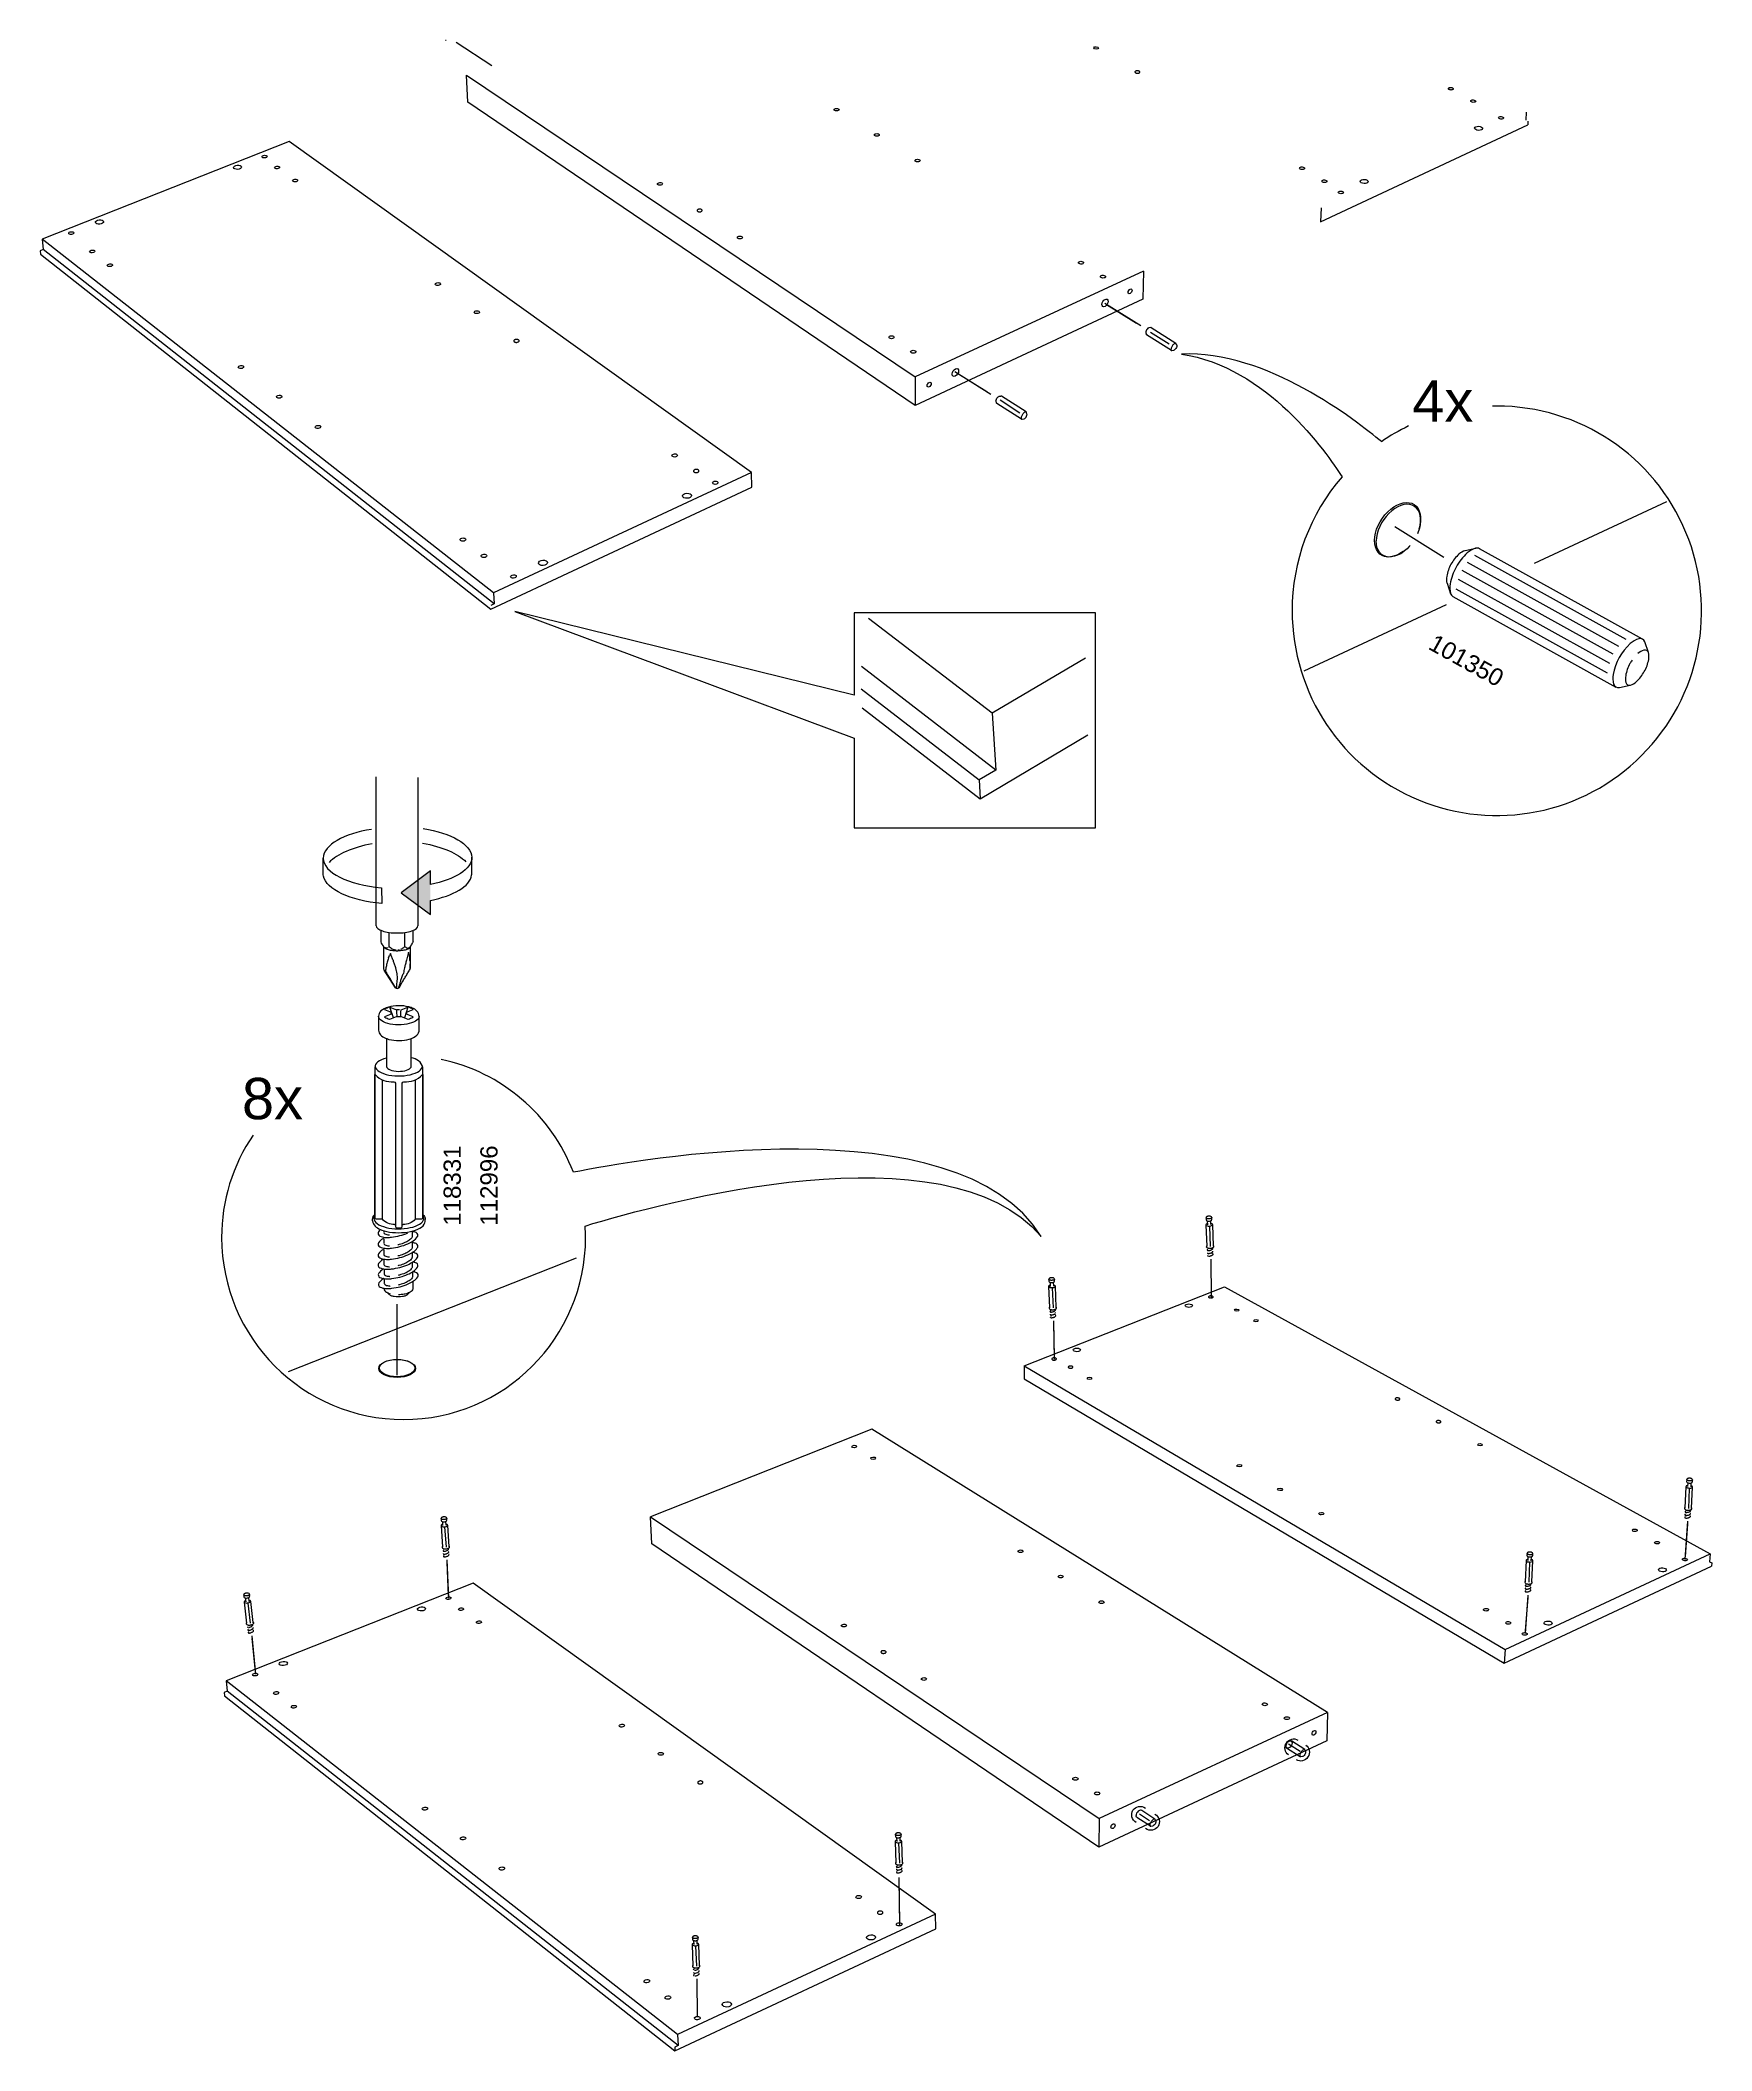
# Model space of a CAD drawing. Header units: metres. Extents: x -0.7 to 8.1, y 0 to 13.3.
# Drawn here: x -0.0494 to 0.1343, y 0.6421 to 0.8631 of the extents above; entities that cross this region are included whole.
import ezdxf

# ---------------------------------------------------------------- set-up
doc = ezdxf.new("R2010")
doc.units = ezdxf.units.M
doc.header["$MEASUREMENT"] = 0
for name, color, linetype, lineweight in [('PDF4_Geometry_Num_Penna__1', 255, 'Continuous', 18), ('PDF4_Geometry_Num_Penna__7', 7, 'Continuous', 18), ('PDF4_Solid Fills_Num_Penna__7', 7, 'Continuous', 18), ('PDF4_Text_Num_Penna__7', 7, 'Continuous', 18)]:
    doc.layers.add(name, color=color, linetype=linetype, lineweight=lineweight)
doc.styles.add('GENERATED_STYLE_1', font='Arial.ttf')

msp = doc.modelspace()

# ---------------------------------------------------------------- texts
at = {"layer": 'PDF4_Text_Num_Penna__7', "color": 7, "linetype": 'Continuous', "lineweight": 18, "char_height": 0.004545, "attachment_point": 7, "style": 'GENERATED_STYLE_1'}
for s, insert in [('\\A1;4x', (0.10141, 0.82115)), ('\\A1;8x', (-0.02722, 0.74444))]:
    msp.add_mtext(s, dxfattribs=dict(at, insert=insert))
at = {"layer": 'PDF4_Text_Num_Penna__7', "color": 7, "linetype": 'Continuous', "lineweight": 18, "char_height": 0.001894, "attachment_point": 7, "style": 'GENERATED_STYLE_1'}
for s, insert, rotation in [('\\A1;101350', (0.10303, 0.79622), 330.9514), ('\\A1;118331', (-0.00314, 0.7328), 90), ('\\A1;112996', (0.0009, 0.7328), 90)]:
    msp.add_mtext(s, dxfattribs=dict(at, insert=insert, rotation=rotation))

# ---------------------------------------------------------------- hatches: boundary and pattern name
at = {"layer": 'PDF4_Geometry_Num_Penna__7', "linetype": 'Continuous', "lineweight": 18}
for points in [[(-0.00651, 0.7718), (-0.00973, 0.76939), (-0.0065, 0.76701)], [(-0.00198, 0.77133), (-0.00197, 0.77142), (-0.00195, 0.7733)]]:
    msp.add_hatch(color=7, dxfattribs=at).paths.add_polyline_path(points)
at = {"layer": 'PDF4_Solid Fills_Num_Penna__7', "linetype": 'Continuous', "lineweight": 18}
msp.add_hatch(color=7, dxfattribs=at).paths.add_polyline_path([(-0.01826, 0.77123), (-0.01829, 0.77138), (-0.01829, 0.77321)])

# ---------------------------------------------------------------- linework, layer by layer
at = {"layer": 'PDF4_Geometry_Num_Penna__1', "color": 255, "linetype": 'Continuous', "lineweight": 18, "flags": 128}
for points in [[(0.07111, 0.83196), (0.06781, 0.83402)], [(0.05464, 0.82444), (0.05135, 0.8265)], [(0.10427, 0.8066), (0.09978, 0.80942)], [(-0.01826, 0.77123), (-0.01829, 0.77138), (-0.01829, 0.77321)], [(-0.00651, 0.77029), (-0.00651, 0.7718), (-0.00973, 0.76939), (-0.0065, 0.76701), (-0.0065, 0.76855)], [(-0.00198, 0.77133), (-0.00197, 0.77142), (-0.00195, 0.7733)], [(-0.01189, 0.76993), (-0.01186, 0.76821)], [(0.07926, 0.72884), (0.07932, 0.7252)], [(-0.01017, 0.71826), (-0.01017, 0.72366)], [(0.06198, 0.72208), (0.06203, 0.71843)], [(0.13165, 0.70005), (0.13138, 0.69641)], [(-0.00469, 0.69581), (-0.00454, 0.69216)], [(0.1141, 0.69193), (0.11383, 0.6883)], [(-0.02612, 0.68745), (-0.02577, 0.68382)], [(0.04499, 0.66084), (0.04504, 0.65629)], [(0.02278, 0.64976), (0.02282, 0.64611)]]:
    msp.add_lwpolyline(points, dxfattribs=at)
at = {"layer": 'PDF4_Geometry_Num_Penna__1', "color": 255, "linetype": 'Continuous', "lineweight": 18}
for points in [[(-0.01829, 0.77321), (-0.01829, 0.77161), (-0.01554, 0.77027), (-0.01189, 0.76993)], [(-0.01829, 0.77321), (-0.01829, 0.77161), (-0.01554, 0.77027), (-0.01189, 0.76993)], [(-0.01186, 0.76821), (-0.01533, 0.76852), (-0.01798, 0.76974), (-0.01826, 0.77123)], [(-0.01186, 0.76821), (-0.01533, 0.76852), (-0.01798, 0.76974), (-0.01826, 0.77123)], [(-0.00195, 0.7733), (-0.00195, 0.77198), (-0.00381, 0.77084), (-0.00651, 0.77029)], [(-0.00195, 0.7733), (-0.00195, 0.77198), (-0.00381, 0.77084), (-0.00651, 0.77029)], [(-0.0065, 0.76855), (-0.00398, 0.76906), (-0.00214, 0.7701), (-0.00198, 0.77133)], [(-0.0065, 0.76855), (-0.00398, 0.76906), (-0.00214, 0.7701), (-0.00198, 0.77133)]]:
    msp.add_open_spline(points, degree=3, dxfattribs=at)
at = {"layer": 'PDF4_Geometry_Num_Penna__7', "color": 7, "linetype": 'Continuous', "lineweight": 18, "flags": 128}
for points in [[(-0.00368, 0.86288), (0.00023, 0.86031)], [(-0.00254, 0.85925), (0.04677, 0.82609)], [(-0.00239, 0.85629), (-0.00254, 0.85925)], [(0.04676, 0.82294), (-0.00239, 0.85629)], [(0.11393, 0.85516), (0.11387, 0.8543)], [(0.09131, 0.84314), (0.11409, 0.85379)], [(0.11411, 0.85417), (0.11409, 0.85379)], [(0.02882, 0.81396), (0.02879, 0.81556), (-0.02203, 0.85194), (-0.04916, 0.84122)], [(0.09138, 0.84466), (0.09131, 0.84314)], [(-0.04905, 0.84008), (-0.04939, 0.83994)], [(-0.04939, 0.83994), (-0.04936, 0.83956)], [(0.02879, 0.81556), (0.00043, 0.80235), (-0.04916, 0.84122)], [(-0.04916, 0.84122), (-0.04905, 0.84008)], [(0.00049, 0.80113), (-0.04905, 0.84008)], [(-0.04935, 0.83956), (0.00015, 0.80055), (0.02882, 0.81396)], [(0.07188, 0.83771), (0.04677, 0.82609)], [(0.07188, 0.83771), (0.0718, 0.83463)], [(0.0718, 0.83463), (0.04676, 0.82294)], [(0.07156, 0.83168), (0.0676, 0.83416)], [(0.07467, 0.82968), (0.07264, 0.83098)], [(0.0551, 0.82415), (0.05114, 0.82663)], [(0.04677, 0.82609), (0.04676, 0.82294)], [(0.05828, 0.82211), (0.0561, 0.82351)], [(0.05897, 0.82223), (0.05626, 0.82397)], [(0.09726, 0.80811), (0.09729, 0.80851), (0.09737, 0.80892), (0.09748, 0.80934), (0.09766, 0.80976), (0.09787, 0.81015), (0.09812, 0.81055), (0.0984, 0.81091), (0.09871, 0.81125), (0.09904, 0.81155), (0.09937, 0.8118), (0.09972, 0.81199), (0.10007, 0.81215), (0.10042, 0.81226), (0.10075, 0.81228), (0.10108, 0.81226), (0.10136, 0.81219), (0.10163, 0.81206), (0.10185, 0.81186), (0.10205, 0.81162), (0.10218, 0.81134), (0.10226, 0.811), (0.10231, 0.81066), (0.10231, 0.81026), (0.10226, 0.80987), (0.10216, 0.80945), (0.10213, 0.80936)], [(0.12936, 0.81235), (0.1148, 0.80556)], [(0.10489, 0.80622), (0.09949, 0.8096)], [(0.10226, 0.80975), (0.10216, 0.80934), (0.10203, 0.80894), (0.10199, 0.80885)], [(0.10043, 0.80693), (0.1004, 0.80691), (0.10005, 0.80667), (0.0997, 0.80649), (0.09935, 0.80638), (0.099, 0.80632), (0.09867, 0.80629), (0.09836, 0.80636), (0.0981, 0.80647), (0.09785, 0.80662), (0.09764, 0.80684), (0.09748, 0.8071), (0.09736, 0.80741), (0.09729, 0.80774), (0.09726, 0.80811)], [(0.10079, 0.80715), (0.10078, 0.80714), (0.10046, 0.80689), (0.10013, 0.80665), (0.09978, 0.80648), (0.09945, 0.80638), (0.09911, 0.80632), (0.09879, 0.80629), (0.09849, 0.80636), (0.09824, 0.80646), (0.098, 0.80661), (0.09779, 0.80682), (0.09764, 0.80708), (0.09752, 0.80737), (0.09746, 0.80769), (0.09743, 0.80805)], [(0.10118, 0.80757), (0.10108, 0.80746), (0.10079, 0.80715)], [(0.10722, 0.80699), (0.10839, 0.80726)], [(0.10824, 0.80649), (0.12487, 0.79725)], [(0.12349, 0.7956), (0.10688, 0.80482)], [(0.12412, 0.79646), (0.10749, 0.8057)], [(0.00043, 0.80235), (0.00049, 0.80113), (0.00013, 0.80096)], [(0.10523, 0.8034), (0.10562, 0.80226)], [(0.1062, 0.80278), (0.12283, 0.79355)], [(0.10645, 0.80385), (0.12308, 0.79461)], [(0.10514, 0.80105), (0.08949, 0.79374)], [(0.06548, 0.79518), (0.05524, 0.78913), (0.04163, 0.79955)], [(0.05565, 0.78288), (0.04088, 0.79425)], [(0.04082, 0.79179), (0.05379, 0.78179), (0.05393, 0.7797)], [(0.04094, 0.78973), (0.05393, 0.7797), (0.06575, 0.78674)], [(0.05524, 0.78913), (0.05565, 0.78288), (0.05379, 0.78179)], [(-0.01247, 0.76576), (-0.01247, 0.78212)], [(-0.00788, 0.78206), (-0.00788, 0.76576)], [(-0.01826, 0.77123), (-0.01829, 0.77138), (-0.01829, 0.77321)], [(-0.00651, 0.77029), (-0.00651, 0.7718), (-0.00973, 0.76939), (-0.0065, 0.76701), (-0.0065, 0.76855)], [(-0.00198, 0.77133), (-0.00197, 0.77142), (-0.00195, 0.7733)], [(-0.01189, 0.76993), (-0.01186, 0.76821)], [(-0.01193, 0.76399), (-0.01193, 0.76525)], [(-0.01105, 0.76347), (-0.01105, 0.76503)], [(-0.00842, 0.76399), (-0.00842, 0.76525)], [(-0.01159, 0.76338), (-0.01174, 0.76362)], [(-0.0088, 0.76333), (-0.00885, 0.76328), (-0.00892, 0.76324), (-0.009, 0.7632), (-0.00909, 0.76316), (-0.00918, 0.76313), (-0.00929, 0.7631), (-0.00941, 0.76307), (-0.00953, 0.76304), (-0.00966, 0.76303), (-0.0098, 0.76301), (-0.00994, 0.763), (-0.01008, 0.76299), (-0.01022, 0.76299), (-0.01036, 0.763), (-0.0105, 0.76301), (-0.01064, 0.76302), (-0.01077, 0.76304), (-0.0109, 0.76306), (-0.01102, 0.76309), (-0.01113, 0.76312), (-0.01123, 0.76315), (-0.01132, 0.76319), (-0.0114, 0.76322), (-0.01147, 0.76327), (-0.01153, 0.76331), (-0.01157, 0.76336), (-0.01159, 0.76338)], [(-0.00861, 0.76362), (-0.00876, 0.76338)], [(-0.00873, 0.76344), (-0.00873, 0.76107)], [(-0.01036, 0.75894), (-0.01159, 0.76089)], [(-0.00988, 0.75911), (-0.00999, 0.75894)], [(-0.00775, 0.75581), (-0.00775, 0.75577), (-0.00779, 0.75564), (-0.00787, 0.75551), (-0.00799, 0.75539), (-0.00815, 0.75528), (-0.00835, 0.75518), (-0.00858, 0.75509), (-0.00883, 0.75501), (-0.00911, 0.75495), (-0.0094, 0.75491), (-0.00971, 0.75488), (-0.01002, 0.75488), (-0.01033, 0.75489), (-0.01063, 0.75492), (-0.01092, 0.75496), (-0.01119, 0.75503), (-0.01144, 0.75511), (-0.01166, 0.7552), (-0.01185, 0.75531), (-0.012, 0.75542), (-0.01211, 0.75554), (-0.01218, 0.75567), (-0.01221, 0.7558), (-0.01221, 0.75582)], [(-0.01096, 0.75682), (-0.01022, 0.75651), (-0.01022, 0.75629), (-0.01019, 0.75581)], [(-0.00977, 0.75581), (-0.00974, 0.75629), (-0.00973, 0.75651), (-0.009, 0.75682)], [(-0.01134, 0.75124), (-0.01138, 0.75123), (-0.01164, 0.75115), (-0.01188, 0.75105), (-0.01209, 0.75094), (-0.01227, 0.75082), (-0.01242, 0.75068), (-0.01253, 0.75053), (-0.01259, 0.75039), (-0.01262, 0.75023), (-0.01262, 0.75017)], [(-0.01134, 0.75337), (-0.01134, 0.75034), (-0.01133, 0.75029), (-0.01129, 0.75018), (-0.0112, 0.75009), (-0.01108, 0.75), (-0.01092, 0.74992), (-0.01073, 0.74986), (-0.01051, 0.74981), (-0.01028, 0.74978), (-0.01004, 0.74976), (-0.0098, 0.74977), (-0.00956, 0.74979), (-0.00933, 0.74983), (-0.00913, 0.74989), (-0.00895, 0.74996), (-0.00881, 0.75004), (-0.00871, 0.75014), (-0.00864, 0.75024), (-0.00862, 0.75034), (-0.00862, 0.75337)], [(-0.01262, 0.73396), (-0.01267, 0.73388), (-0.01273, 0.73373), (-0.01274, 0.73359), (-0.0127, 0.73344), (-0.01263, 0.7333), (-0.01251, 0.73316), (-0.01235, 0.73303), (-0.01216, 0.73291), (-0.01193, 0.7328), (-0.01167, 0.7327), (-0.01138, 0.73262), (-0.01107, 0.73255), (-0.01075, 0.7325), (-0.01041, 0.73247), (-0.01007, 0.73246), (-0.00972, 0.73246), (-0.00938, 0.73249), (-0.00904, 0.73253), (-0.00873, 0.73259), (-0.00843, 0.73266), (-0.00815, 0.73275), (-0.00791, 0.73285), (-0.0077, 0.73297), (-0.00752, 0.73309), (-0.00738, 0.73323), (-0.00729, 0.73337), (-0.00723, 0.73351), (-0.00722, 0.73366), (-0.00725, 0.73381), (-0.00733, 0.73395)], [(0.07938, 0.7337), (0.07937, 0.73367), (0.07936, 0.73366), (0.07935, 0.73364), (0.07932, 0.73362), (0.0793, 0.73361), (0.07927, 0.73359), (0.07923, 0.73358), (0.07919, 0.73357), (0.07915, 0.73356), (0.07911, 0.73356), (0.07906, 0.73355), (0.07902, 0.73355), (0.07898, 0.73356), (0.07893, 0.73356), (0.0789, 0.73357), (0.07886, 0.73358), (0.07883, 0.73359), (0.0788, 0.73361), (0.07878, 0.73362), (0.07876, 0.73364), (0.07875, 0.73366), (0.07875, 0.73367)], [(-0.01199, 0.73239), (-0.01186, 0.73233), (-0.01159, 0.73224), (-0.0113, 0.73217), (-0.01099, 0.73211), (-0.01067, 0.73207), (-0.01034, 0.73204), (-0.01, 0.73203), (-0.00967, 0.73204), (-0.00934, 0.73206), (-0.00902, 0.7321), (-0.00871, 0.73216), (-0.00842, 0.73223), (-0.00814, 0.73232), (-0.00789, 0.73242), (-0.00767, 0.73253), (-0.00748, 0.73266), (-0.00732, 0.7328), (-0.00719, 0.73296), (-0.00711, 0.73312), (-0.00707, 0.73328), (-0.00707, 0.73338)], [(-0.01163, 0.73221), (-0.01163, 0.73209)], [(-0.01163, 0.73141), (-0.01163, 0.73089)], [(-0.00707, 0.73335), (-0.00707, 0.73349)], [(0.0789, 0.73303), (0.07885, 0.73302), (0.07882, 0.733), (0.07879, 0.73299), (0.07877, 0.73297), (0.07875, 0.73295), (0.07873, 0.73293), (0.07872, 0.73291), (0.07872, 0.73288)], [(0.07872, 0.73288), (0.07881, 0.73056)], [(0.07888, 0.73333), (0.0789, 0.73291)], [(0.07911, 0.73274), (0.07921, 0.73053)], [(0.07928, 0.73292), (0.07927, 0.73335)], [(0.0095, 0.72922), (-0.02214, 0.71673)], [(0.07877, 0.73052), (0.07877, 0.7305)], [(0.06209, 0.72694), (0.06209, 0.72691), (0.06208, 0.72689), (0.06206, 0.72688), (0.06204, 0.72686), (0.06201, 0.72684), (0.06198, 0.72683), (0.06194, 0.72682), (0.0619, 0.72681), (0.06186, 0.7268), (0.06182, 0.7268), (0.06178, 0.72679), (0.06173, 0.72679), (0.06169, 0.7268), (0.06165, 0.7268), (0.06161, 0.72681), (0.06158, 0.72682), (0.06154, 0.72683), (0.06152, 0.72684), (0.06149, 0.72686), (0.06148, 0.72688), (0.06147, 0.72689), (0.06146, 0.72691)], [(0.07926, 0.72912), (0.07932, 0.7249)], [(0.05874, 0.71739), (0.08078, 0.72609), (0.13414, 0.69674)], [(0.06161, 0.72627), (0.06157, 0.72626), (0.06153, 0.72624), (0.0615, 0.72623), (0.06148, 0.72621), (0.06146, 0.72619), (0.06144, 0.72617), (0.06144, 0.72614), (0.06143, 0.72612)], [(0.06143, 0.72612), (0.06152, 0.7238)], [(0.0616, 0.72657), (0.06161, 0.72614)], [(0.06182, 0.72598), (0.06192, 0.72376)], [(0.062, 0.72616), (0.06198, 0.72659)], [(-0.01017, 0.71636), (-0.01017, 0.72417)], [(0.06148, 0.72376), (0.06148, 0.72374)], [(0.06197, 0.72236), (0.06204, 0.71814)], [(0.05874, 0.71739), (0.1116, 0.68624), (0.13414, 0.69674)], [(0.05874, 0.71739), (0.05875, 0.71596)], [(0.05875, 0.71596), (0.11152, 0.68472)], [(0.09209, 0.67929), (0.04201, 0.71044), (0.01768, 0.70082)], [(0.1322, 0.70487), (0.13219, 0.70485), (0.13218, 0.70483), (0.13216, 0.70482), (0.13214, 0.7048), (0.13211, 0.70479), (0.13208, 0.70478), (0.13204, 0.70477), (0.132, 0.70476), (0.13196, 0.70476), (0.13192, 0.70476), (0.13187, 0.70476), (0.13183, 0.70476), (0.13179, 0.70477), (0.13175, 0.70478), (0.13171, 0.70479), (0.13167, 0.7048), (0.13164, 0.70482), (0.13162, 0.70483), (0.1316, 0.70485), (0.13158, 0.70487), (0.13157, 0.70489), (0.13157, 0.70491)], [(0.13147, 0.70411), (0.13135, 0.7018)], [(0.13166, 0.70425), (0.13162, 0.70424), (0.13158, 0.70423), (0.13155, 0.70422), (0.13152, 0.7042), (0.1315, 0.70418), (0.13149, 0.70416), (0.13148, 0.70414), (0.13147, 0.70412)], [(0.13168, 0.70456), (0.13165, 0.70413)], [(0.13184, 0.70394), (0.13175, 0.70173)], [(0.13204, 0.70411), (0.13206, 0.70454)], [(-0.0047, 0.70066), (-0.00471, 0.70064), (-0.00472, 0.70062), (-0.00473, 0.7006), (-0.00475, 0.70058), (-0.00478, 0.70057), (-0.00481, 0.70055), (-0.00485, 0.70054), (-0.00489, 0.70053), (-0.00493, 0.70052), (-0.00497, 0.70051), (-0.00501, 0.70051), (-0.00506, 0.70051), (-0.0051, 0.70051), (-0.00514, 0.70051), (-0.00518, 0.70052), (-0.00522, 0.70053), (-0.00525, 0.70054), (-0.00528, 0.70055), (-0.0053, 0.70057), (-0.00532, 0.70059), (-0.00533, 0.7006), (-0.00533, 0.70062)], [(0.01767, 0.70082), (0.06698, 0.66766)], [(0.01782, 0.69786), (0.01767, 0.70082)], [(-0.00517, 0.69998), (-0.00521, 0.69997), (-0.00524, 0.69995), (-0.00527, 0.69994), (-0.0053, 0.69992), (-0.00532, 0.6999), (-0.00533, 0.69987), (-0.00534, 0.69985), (-0.00534, 0.69983)], [(-0.00519, 0.70029), (-0.00516, 0.69986)], [(-0.00495, 0.6997), (-0.00479, 0.69749)], [(-0.00478, 0.69988), (-0.0048, 0.70031)], [(0.13167, 0.70032), (0.13136, 0.69612)], [(-0.0047, 0.69608), (-0.00453, 0.69187)], [(0.06697, 0.66452), (0.01782, 0.69786)], [(0.11392, 0.696), (0.1138, 0.69368)], [(0.11411, 0.69614), (0.11407, 0.69613), (0.11403, 0.69612), (0.114, 0.6961), (0.11397, 0.69609), (0.11395, 0.69607), (0.11394, 0.69605), (0.11393, 0.69603), (0.11392, 0.69601)], [(0.11465, 0.69676), (0.11464, 0.69674), (0.11463, 0.69672), (0.11461, 0.6967), (0.11459, 0.69669), (0.11456, 0.69667), (0.11453, 0.69666), (0.11449, 0.69665), (0.11445, 0.69665), (0.11441, 0.69664), (0.11437, 0.69664), (0.11432, 0.69664), (0.11428, 0.69665), (0.11424, 0.69665), (0.1142, 0.69666), (0.11416, 0.69667), (0.11412, 0.69669), (0.11409, 0.6967), (0.11407, 0.69672), (0.11405, 0.69674), (0.11403, 0.69675), (0.11402, 0.69677), (0.11402, 0.69679)], [(0.11412, 0.69644), (0.1141, 0.69601)], [(0.11449, 0.69599), (0.11451, 0.69642)], [(0.13414, 0.69674), (0.13408, 0.69588)], [(0.11152, 0.68472), (0.1343, 0.69537)], [(0.11429, 0.69583), (0.1142, 0.69362)], [(0.13408, 0.69588), (0.13432, 0.69574)], [(0.13432, 0.69574), (0.1343, 0.69537)], [(0.04903, 0.65554), (0.04901, 0.65714), (-0.00182, 0.69352), (-0.02895, 0.6828)], [(-0.0264, 0.6923), (-0.0264, 0.69227), (-0.02641, 0.69225), (-0.02643, 0.69224), (-0.02645, 0.69222), (-0.02647, 0.6922), (-0.0265, 0.69218), (-0.02654, 0.69217), (-0.02658, 0.69216), (-0.02662, 0.69214), (-0.02666, 0.69214), (-0.0267, 0.69213), (-0.02675, 0.69213), (-0.02679, 0.69213), (-0.02683, 0.69213), (-0.02687, 0.69213), (-0.02691, 0.69214), (-0.02694, 0.69215), (-0.02697, 0.69216), (-0.02699, 0.69217), (-0.02701, 0.69219), (-0.02702, 0.6922), (-0.02703, 0.69222)], [(-0.02683, 0.6916), (-0.02687, 0.69158), (-0.0269, 0.69156), (-0.02693, 0.69154), (-0.02695, 0.69152), (-0.02697, 0.6915), (-0.02698, 0.69148), (-0.02699, 0.69146), (-0.02699, 0.69143)], [(-0.02686, 0.6919), (-0.02681, 0.69147)], [(-0.02643, 0.69152), (-0.02648, 0.69194)], [(0.11412, 0.69221), (0.11381, 0.688)], [(-0.02699, 0.69143), (-0.02672, 0.68912)], [(-0.02659, 0.69132), (-0.02631, 0.68912)], [(-0.02615, 0.68773), (-0.02574, 0.68353)], [(0.1116, 0.68624), (0.11152, 0.68472)], [(0.04901, 0.65714), (0.02064, 0.64393), (-0.02895, 0.6828)], [(-0.02895, 0.6828), (-0.02884, 0.68165)], [(-0.02884, 0.68165), (-0.02918, 0.68152)], [(-0.02918, 0.68152), (-0.02914, 0.68114)], [(-0.02914, 0.68114), (0.02037, 0.64213), (0.04903, 0.65554)], [(0.02071, 0.6427), (-0.02884, 0.68165)], [(0.09209, 0.67929), (0.06698, 0.66766)], [(0.09209, 0.67929), (0.09201, 0.67621)], [(0.09201, 0.67621), (0.06697, 0.66452)], [(0.08816, 0.67615), (0.08803, 0.67623)], [(0.08959, 0.67523), (0.08816, 0.67615)], [(0.08758, 0.67542), (0.08757, 0.67543), (0.08754, 0.67547), (0.08753, 0.67551), (0.08752, 0.67556), (0.08751, 0.67561)], [(0.08907, 0.67501), (0.08781, 0.67581)], [(0.06698, 0.66766), (0.06697, 0.66452)], [(0.07111, 0.66779), (0.0711, 0.6678), (0.07108, 0.66784), (0.07106, 0.66788), (0.07105, 0.66793), (0.07105, 0.66798)], [(0.07253, 0.66742), (0.07141, 0.66814)], [(0.07169, 0.66852), (0.07157, 0.66859)], [(0.07312, 0.6676), (0.07169, 0.66852)], [(0.04474, 0.66526), (0.0447, 0.66525), (0.04466, 0.66524), (0.04463, 0.66522), (0.04461, 0.6652), (0.04459, 0.66518), (0.04457, 0.66516), (0.04457, 0.66514), (0.04456, 0.66512)], [(0.04456, 0.66511), (0.04464, 0.66279)], [(0.04522, 0.66593), (0.04522, 0.6659), (0.04521, 0.66588), (0.04519, 0.66587), (0.04517, 0.66585), (0.04514, 0.66583), (0.04511, 0.66582), (0.04508, 0.66581), (0.04504, 0.6658), (0.045, 0.66579), (0.04495, 0.66579), (0.04491, 0.66578), (0.04486, 0.66578), (0.04482, 0.66579), (0.04478, 0.66579), (0.04474, 0.6658), (0.04471, 0.66581), (0.04467, 0.66582), (0.04465, 0.66584), (0.04463, 0.66585), (0.04461, 0.66587), (0.0446, 0.66589), (0.04459, 0.66591)], [(0.04473, 0.66557), (0.04474, 0.66514)], [(0.04513, 0.66515), (0.04511, 0.66558)], [(0.04495, 0.66497), (0.04504, 0.66276)], [(0.04499, 0.66118), (0.04504, 0.65593)], [(0.02292, 0.65461), (0.02291, 0.65459), (0.0229, 0.65457), (0.02288, 0.65455), (0.02286, 0.65453), (0.02284, 0.65452), (0.0228, 0.6545), (0.02277, 0.65449), (0.02273, 0.65448), (0.02269, 0.65448), (0.02264, 0.65447), (0.0226, 0.65447), (0.02256, 0.65447), (0.02251, 0.65447), (0.02247, 0.65448), (0.02243, 0.65448), (0.0224, 0.65449), (0.02237, 0.65451), (0.02234, 0.65452), (0.02232, 0.65454), (0.0223, 0.65455), (0.02229, 0.65457), (0.02229, 0.65459)], [(0.02242, 0.65425), (0.02243, 0.65382)], [(0.02282, 0.65383), (0.0228, 0.65426)], [(0.02243, 0.65395), (0.02239, 0.65393), (0.02236, 0.65392), (0.02233, 0.6539), (0.0223, 0.65388), (0.02228, 0.65386), (0.02227, 0.65384), (0.02226, 0.65382), (0.02225, 0.6538)], [(0.02264, 0.65365), (0.02273, 0.65144)], [(0.02243, 0.65128), (0.02244, 0.65127), (0.02248, 0.65126), (0.02252, 0.65125), (0.02257, 0.65125), (0.02261, 0.65124), (0.02266, 0.65124), (0.02271, 0.65124), (0.02275, 0.65124), (0.0228, 0.65125), (0.02285, 0.65125), (0.02289, 0.65126), (0.02293, 0.65127), (0.02297, 0.65129), (0.023, 0.6513), (0.02304, 0.65132), (0.02306, 0.65134), (0.02308, 0.65136), (0.0231, 0.65138), (0.02311, 0.65141), (0.02312, 0.65143), (0.02312, 0.65144)], [(0.02277, 0.65003), (0.02282, 0.64582)], [(0.02312, 0.65144), (0.02312, 0.65146)], [(0.02064, 0.64393), (0.02071, 0.6427), (0.02035, 0.64254)], [(0.02035, 0.64254), (0.02037, 0.64213)]]:
    msp.add_lwpolyline(points, dxfattribs=at)
for points in [[(0.0714, 0.85967), (0.07137, 0.85969), (0.07133, 0.8597), (0.07128, 0.85971), (0.07124, 0.85972), (0.07119, 0.85972), (0.07115, 0.85972), (0.0711, 0.85971), (0.07106, 0.8597), (0.07102, 0.85969), (0.07099, 0.85967), (0.07097, 0.85965), (0.07095, 0.85963), (0.07093, 0.85961), (0.07093, 0.85958), (0.07094, 0.85956), (0.07095, 0.85954), (0.07097, 0.85952), (0.071, 0.8595), (0.07104, 0.85948), (0.07107, 0.85947), (0.07112, 0.85946), (0.07116, 0.85945), (0.07121, 0.85945), (0.07126, 0.85945), (0.0713, 0.85946), (0.07134, 0.85947), (0.07138, 0.85948), (0.07141, 0.8595), (0.07144, 0.85952), (0.07145, 0.85954), (0.07147, 0.85956), (0.07147, 0.85958), (0.07146, 0.85961), (0.07145, 0.85963), (0.07143, 0.85965)], [(0.10584, 0.85784), (0.10587, 0.85782), (0.10589, 0.8578), (0.10591, 0.85778), (0.10592, 0.85775), (0.10592, 0.85773), (0.10591, 0.8577), (0.10589, 0.85768), (0.10587, 0.85766), (0.10584, 0.85765), (0.1058, 0.85763), (0.10576, 0.85762), (0.10572, 0.85762), (0.10567, 0.85761), (0.10562, 0.85762), (0.10558, 0.85762), (0.10553, 0.85763), (0.10549, 0.85765), (0.10546, 0.85766), (0.10543, 0.85768), (0.1054, 0.8577), (0.10539, 0.85773), (0.10538, 0.85775), (0.10538, 0.85778), (0.10539, 0.8578), (0.1054, 0.85782), (0.10543, 0.85784), (0.10546, 0.85786), (0.10549, 0.85787), (0.10553, 0.85788), (0.10558, 0.85789), (0.10562, 0.85789), (0.10567, 0.85789), (0.10572, 0.85788), (0.10576, 0.85787), (0.10581, 0.85786)], [(0.02285, 0.84428), (0.02289, 0.84426), (0.02293, 0.84425), (0.02297, 0.84423), (0.02302, 0.84423), (0.02307, 0.84422), (0.02312, 0.84423), (0.02316, 0.84423), (0.02321, 0.84424), (0.02325, 0.84426), (0.02329, 0.84428), (0.02332, 0.8443), (0.02334, 0.84432), (0.02335, 0.84435), (0.02336, 0.84437), (0.02336, 0.8444), (0.02335, 0.84442), (0.02333, 0.84445), (0.0233, 0.84447), (0.02327, 0.84449), (0.02323, 0.8445), (0.02318, 0.84451), (0.02314, 0.84452), (0.02309, 0.84452), (0.02304, 0.84452), (0.02299, 0.84451), (0.02295, 0.8445), (0.02291, 0.84449), (0.02287, 0.84447), (0.02284, 0.84445), (0.02282, 0.84442), (0.0228, 0.8444), (0.0228, 0.84437), (0.0228, 0.84435), (0.02281, 0.84432), (0.02283, 0.8443)], [(0.00271, 0.82994), (0.00274, 0.82992), (0.00279, 0.8299), (0.00283, 0.82989), (0.00288, 0.82988), (0.00293, 0.82988), (0.00298, 0.82988), (0.00303, 0.82989), (0.00308, 0.8299), (0.00312, 0.82992), (0.00316, 0.82994), (0.00319, 0.82996), (0.00322, 0.82999), (0.00323, 0.83001), (0.00324, 0.83004), (0.00324, 0.83007), (0.00323, 0.8301), (0.00321, 0.83012), (0.00319, 0.83015), (0.00315, 0.83016), (0.00311, 0.83018), (0.00307, 0.83019), (0.00302, 0.8302), (0.00297, 0.8302), (0.00292, 0.8302), (0.00287, 0.83019), (0.00282, 0.83018), (0.00278, 0.83016), (0.00274, 0.83015), (0.00271, 0.83012), (0.00268, 0.8301), (0.00267, 0.83007), (0.00266, 0.83004), (0.00266, 0.83001), (0.00267, 0.82999), (0.00269, 0.82996)], [(0.02247, 0.81563), (0.0225, 0.81561), (0.02254, 0.81559), (0.02259, 0.81557), (0.02264, 0.81557), (0.02269, 0.81556), (0.02275, 0.81557), (0.0228, 0.81557), (0.02285, 0.81559), (0.02289, 0.8156), (0.02293, 0.81562), (0.02296, 0.81565), (0.02299, 0.81568), (0.023, 0.81571), (0.02301, 0.81574), (0.02301, 0.81577), (0.023, 0.8158), (0.02298, 0.81582), (0.02295, 0.81585), (0.02291, 0.81587), (0.02287, 0.81589), (0.02282, 0.8159), (0.02277, 0.81591), (0.02272, 0.81591), (0.02267, 0.81591), (0.02262, 0.8159), (0.02257, 0.81589), (0.02252, 0.81587), (0.02248, 0.81585), (0.02245, 0.81583), (0.02243, 0.8158), (0.02241, 0.81577), (0.0224, 0.81574), (0.0224, 0.81571), (0.02242, 0.81568), (0.02244, 0.81565)], [(0.04008, 0.80014), (0.04008, 0.79112), (0.00277, 0.80031), (0.04008, 0.78639), (0.04008, 0.77651), (0.06658, 0.77651), (0.06658, 0.80014)], [(0.07945, 0.72505), (0.07942, 0.72506), (0.07938, 0.72507), (0.07935, 0.72508), (0.0793, 0.72508), (0.07926, 0.72509), (0.07922, 0.72509), (0.07918, 0.72508), (0.07914, 0.72507), (0.0791, 0.72506), (0.07907, 0.72505), (0.07905, 0.72503), (0.07903, 0.72501), (0.07902, 0.72499), (0.07902, 0.72497), (0.07902, 0.72495), (0.07903, 0.72493), (0.07905, 0.72491), (0.07908, 0.7249), (0.07911, 0.72488), (0.07914, 0.72487), (0.07918, 0.72486), (0.07923, 0.72486), (0.07927, 0.72485), (0.07931, 0.72486), (0.07935, 0.72486), (0.07939, 0.72487), (0.07943, 0.72488), (0.07946, 0.7249), (0.07948, 0.72491), (0.0795, 0.72493), (0.07951, 0.72495), (0.07951, 0.72497), (0.07951, 0.72499), (0.0795, 0.72501), (0.07948, 0.72503)], [(0.06224, 0.71824), (0.06221, 0.71825), (0.06217, 0.71827), (0.06213, 0.71828), (0.06209, 0.71828), (0.06204, 0.71828), (0.062, 0.71828), (0.06196, 0.71828), (0.06192, 0.71827), (0.06188, 0.71825), (0.06185, 0.71824), (0.06182, 0.71822), (0.0618, 0.7182), (0.06179, 0.71818), (0.06179, 0.71816), (0.06179, 0.71814), (0.0618, 0.71812), (0.06182, 0.7181), (0.06184, 0.71808), (0.06188, 0.71807), (0.06191, 0.71805), (0.06195, 0.71804), (0.06199, 0.71804), (0.06204, 0.71804), (0.06208, 0.71804), (0.06213, 0.71804), (0.06217, 0.71805), (0.0622, 0.71807), (0.06223, 0.71808), (0.06226, 0.7181), (0.06228, 0.71812), (0.06229, 0.71814), (0.0623, 0.71816), (0.06229, 0.71818), (0.06228, 0.7182), (0.06226, 0.71822)], [(0.06404, 0.71734), (0.06401, 0.71736), (0.06397, 0.71737), (0.06393, 0.71737), (0.06389, 0.71738), (0.06385, 0.71738), (0.0638, 0.71738), (0.06376, 0.71738), (0.06372, 0.71737), (0.06368, 0.71736), (0.06365, 0.71734), (0.06362, 0.71732), (0.06361, 0.7173), (0.06359, 0.71728), (0.06359, 0.71726), (0.06359, 0.71724), (0.06361, 0.71722), (0.06362, 0.7172), (0.06365, 0.71718), (0.06368, 0.71717), (0.06372, 0.71716), (0.06376, 0.71715), (0.0638, 0.71714), (0.06384, 0.71714), (0.06389, 0.71714), (0.06393, 0.71715), (0.06397, 0.71715), (0.06401, 0.71716), (0.06404, 0.71718), (0.06406, 0.7172), (0.06408, 0.71722), (0.0641, 0.71724), (0.0641, 0.71726), (0.0641, 0.71728), (0.06409, 0.7173), (0.06407, 0.71732)], [(0.09998, 0.71383), (0.09995, 0.71385), (0.09991, 0.71386), (0.09987, 0.71387), (0.09982, 0.71388), (0.09978, 0.71388), (0.09973, 0.71388), (0.09969, 0.71387), (0.09965, 0.71387), (0.09962, 0.71385), (0.09959, 0.71384), (0.09956, 0.71382), (0.09954, 0.7138), (0.09953, 0.71378), (0.09953, 0.71376), (0.09954, 0.71373), (0.09955, 0.71371), (0.09958, 0.71369), (0.0996, 0.71368), (0.09963, 0.71366), (0.09967, 0.71365), (0.09971, 0.71364), (0.09976, 0.71363), (0.0998, 0.71363), (0.09985, 0.71363), (0.09989, 0.71364), (0.09993, 0.71365), (0.09997, 0.71366), (0.1, 0.71368), (0.10002, 0.71369), (0.10004, 0.71371), (0.10005, 0.71373), (0.10005, 0.71375), (0.10004, 0.71378), (0.10003, 0.7138), (0.10001, 0.71382)], [(0.10449, 0.71134), (0.10445, 0.71136), (0.10441, 0.71137), (0.10437, 0.71138), (0.10433, 0.71139), (0.10428, 0.71139), (0.10424, 0.71139), (0.10419, 0.71138), (0.10416, 0.71137), (0.10412, 0.71136), (0.10409, 0.71135), (0.10407, 0.71133), (0.10405, 0.71131), (0.10404, 0.71129), (0.10404, 0.71127), (0.10404, 0.71124), (0.10406, 0.71122), (0.10408, 0.7112), (0.10411, 0.71118), (0.10414, 0.71117), (0.10418, 0.71115), (0.10422, 0.71114), (0.10426, 0.71114), (0.10431, 0.71113), (0.10436, 0.71114), (0.1044, 0.71114), (0.10444, 0.71115), (0.10447, 0.71117), (0.10451, 0.71118), (0.10453, 0.7112), (0.10455, 0.71122), (0.10456, 0.71124), (0.10456, 0.71126), (0.10455, 0.71128), (0.10454, 0.71131), (0.10451, 0.71132)], [(0.04307, 0.68585), (0.0431, 0.68584), (0.04314, 0.68582), (0.04319, 0.68581), (0.04323, 0.6858), (0.04328, 0.6858), (0.04333, 0.6858), (0.04338, 0.68581), (0.04342, 0.68582), (0.04346, 0.68584), (0.0435, 0.68585), (0.04353, 0.68588), (0.04355, 0.6859), (0.04357, 0.68592), (0.04357, 0.68595), (0.04357, 0.68598), (0.04356, 0.686), (0.04354, 0.68602), (0.04351, 0.68604), (0.04348, 0.68606), (0.04344, 0.68608), (0.0434, 0.68609), (0.04335, 0.6861), (0.0433, 0.6861), (0.04325, 0.6861), (0.04321, 0.68609), (0.04316, 0.68608), (0.04312, 0.68607), (0.04308, 0.68605), (0.04305, 0.68603), (0.04303, 0.686), (0.04302, 0.68598), (0.04301, 0.68595), (0.04301, 0.68593), (0.04302, 0.6859), (0.04304, 0.68588)], [(0.02293, 0.67152), (0.02296, 0.6715), (0.023, 0.67148), (0.02304, 0.67147), (0.02309, 0.67146), (0.02314, 0.67146), (0.02319, 0.67146), (0.02324, 0.67147), (0.02329, 0.67148), (0.02333, 0.6715), (0.02337, 0.67151), (0.0234, 0.67154), (0.02343, 0.67156), (0.02345, 0.67159), (0.02345, 0.67162), (0.02345, 0.67165), (0.02344, 0.67167), (0.02342, 0.6717), (0.0234, 0.67172), (0.02337, 0.67174), (0.02333, 0.67176), (0.02328, 0.67177), (0.02323, 0.67178), (0.02318, 0.67178), (0.02313, 0.67178), (0.02308, 0.67177), (0.02303, 0.67176), (0.02299, 0.67174), (0.02295, 0.67172), (0.02292, 0.6717), (0.02289, 0.67168), (0.02288, 0.67165), (0.02287, 0.67162), (0.02287, 0.67159), (0.02288, 0.67156), (0.0229, 0.67154)], [(0.04268, 0.6572), (0.04271, 0.65718), (0.04276, 0.65716), (0.0428, 0.65715), (0.04285, 0.65714), (0.04291, 0.65714), (0.04296, 0.65714), (0.04301, 0.65715), (0.04306, 0.65716), (0.0431, 0.65718), (0.04314, 0.6572), (0.04318, 0.65723), (0.0432, 0.65725), (0.04322, 0.65728), (0.04322, 0.65731), (0.04322, 0.65734), (0.04321, 0.65737), (0.04319, 0.6574), (0.04316, 0.65743), (0.04313, 0.65745), (0.04308, 0.65747), (0.04304, 0.65748), (0.04299, 0.65749), (0.04293, 0.65749), (0.04288, 0.65749), (0.04283, 0.65748), (0.04278, 0.65747), (0.04274, 0.65745), (0.0427, 0.65743), (0.04266, 0.6574), (0.04264, 0.65738), (0.04262, 0.65734), (0.04262, 0.65732), (0.04262, 0.65729), (0.04263, 0.65726), (0.04265, 0.65723)]]:
    msp.add_lwpolyline(points, close=True, dxfattribs=at)
for points in [[(0.07543, 0.82976), (0.07272, 0.83149, 0.193885), (0.07266, 0.8315), (0.07247, 0.83147, 0.11633), (0.07236, 0.83142, 0.078347), (0.07221, 0.83125, 0.080082), (0.07213, 0.83105, 0.111944), (0.07213, 0.83093), (0.07218, 0.83075)], [(0.07536, 0.82977, -0.399357), (0.07547, 0.82971), (0.07552, 0.82952, -0.114187), (0.07552, 0.82941, -0.159885), (0.07528, 0.82904, -0.114006), (0.07517, 0.82898), (0.07499, 0.82895, -0.187713), (0.07493, 0.82897), (0.07221, 0.8307, -0.191006), (0.07218, 0.83075)], [(0.07537, 0.82977, 0.112828), (0.07522, 0.8297, 0.079211), (0.07501, 0.82947, 0.080923), (0.07489, 0.82918, 0.114008), (0.07489, 0.82902)], [(0.05846, 0.82144), (0.05575, 0.82317, -0.194183), (0.05571, 0.82322), (0.05566, 0.8234, -0.111611), (0.05566, 0.82353, -0.079136), (0.05575, 0.82373, -0.077552), (0.0559, 0.82389, -0.11633), (0.05601, 0.82395), (0.0562, 0.82398)], [(0.05842, 0.82149, 0.393887), (0.05852, 0.82143), (0.05871, 0.82146, 0.118033), (0.05882, 0.82151, 0.16053), (0.05906, 0.82188, 0.114496), (0.05906, 0.822), (0.05901, 0.82218, 0.400782), (0.0589, 0.82225)], [(0.0589, 0.82225, 0.112828), (0.05876, 0.82217, 0.07928), (0.05855, 0.82194, 0.080838), (0.05843, 0.82166, 0.113974), (0.05842, 0.82149)], [(0.09369, 0.8151, 0.18101), (0.0882, 0.80038, 2.414265), (0.1107, 0.82288, 0.004586), (0.11024, 0.82288)], [(0.1072, 0.80698, 0.117829), (0.10654, 0.80661, 0.081221), (0.10566, 0.8055, 0.080666), (0.10519, 0.80417, 0.117248), (0.10522, 0.80342)], [(0.1267, 0.79725), (0.10878, 0.8072, 0.197992), (0.10836, 0.80725, 0.116806), (0.10745, 0.80674, 0.080797), (0.10623, 0.80519, 0.080626), (0.10556, 0.80333, 0.116171), (0.10561, 0.80229, 0.198934), (0.10587, 0.80196), (0.12379, 0.792)], [(0.12735, 0.7958), (0.12696, 0.79695, 0.400496), (0.12629, 0.7973, 0.11585), (0.12537, 0.79678, 0.16218), (0.12348, 0.79338, 0.116138), (0.12353, 0.79233, 0.399196), (0.12418, 0.79195), (0.12536, 0.79222)], [(0.12556, 0.79494, 0.024092), (0.12533, 0.79458, 0.080469), (0.12486, 0.79325, 0.116918), (0.12489, 0.7925, 0.41273), (0.12538, 0.79222, 0.117507), (0.12603, 0.79259, 0.081162), (0.12691, 0.7937, 0.080784), (0.12739, 0.79503, 0.116674), (0.12735, 0.79578, 0.41489), (0.12687, 0.79606, 0.116893), (0.12621, 0.79569)], [(-0.00945, 0.76335, 0.012372), (-0.0093, 0.76347), (-0.0093, 0.76503)], [(-0.01111, 0.76223, 0.007519), (-0.01119, 0.76199, 0.014223), (-0.01126, 0.76175, 0.021352), (-0.01137, 0.76125, 0.013393), (-0.01144, 0.76075, -0.252463), (-0.01162, 0.76099), (-0.01162, 0.76107), (-0.01162, 0.76344)], [(-0.01023, 0.75907, 0.000507), (-0.0102, 0.75925, 0.006969), (-0.01016, 0.75957, 0.006942), (-0.01014, 0.75988, 0.011965), (-0.01014, 0.76019, 0.009535), (-0.01016, 0.7605, 0.006001), (-0.01023, 0.76082, 0.003727), (-0.01032, 0.76115, 0.008425), (-0.01045, 0.76154, 0.009234), (-0.01058, 0.76193, 0.007502), (-0.01074, 0.76232, 0.001106), (-0.0109, 0.7627, 0.013718), (-0.01101, 0.76247)], [(-0.01081, 0.76329, 0.031134), (-0.01062, 0.76319, 0.042297), (-0.01043, 0.76312)], [(-0.00875, 0.76193, 0.014899), (-0.00878, 0.76226, 0.020411), (-0.00884, 0.76258, 0.010157), (-0.00892, 0.76288, -0.001471), (-0.00899, 0.76258, 0.003148), (-0.00907, 0.76229, 0.001473), (-0.00914, 0.76199, 0.002306), (-0.00925, 0.76156, 0.006023), (-0.00935, 0.76113, 0.005448), (-0.00947, 0.76056, 0.008639), (-0.00964, 0.76015, 0.012369), (-0.00978, 0.75974, 0.014081), (-0.00988, 0.7594, 0.008985), (-0.00997, 0.75907)], [(-0.00906, 0.76331, 0.061345), (-0.00899, 0.7633, 0.098769), (-0.00891, 0.76332)], [(-0.00868, 0.76351, 0.029103), (-0.00857, 0.76368, 0.01524), (-0.00847, 0.76388)], [(-0.01144, 0.76075, 0.005364), (-0.01118, 0.7603, 0.001856), (-0.0109, 0.75985, 0.003859), (-0.01066, 0.75946, 0.011207), (-0.01041, 0.75908)], [(-0.00984, 0.75916, 0.005662), (-0.0097, 0.75941, -0.001808), (-0.00945, 0.75982, -0.003876), (-0.00921, 0.76022, -0.000925), (-0.00897, 0.76061, -0.000491), (-0.00873, 0.761, -0.00355), (-0.00873, 0.7613, 0.005672), (-0.00873, 0.76159)], [(-0.01027, 0.75889, 0.157981), (-0.01001, 0.75892, -0.013522), (-0.00999, 0.75899)], [(-0.01144, 0.75341), (-0.01131, 0.75336), (-0.01106, 0.75328), (-0.0108, 0.75322), (-0.01052, 0.75318), (-0.01023, 0.75316), (-0.00994, 0.75315), (-0.00966, 0.75316), (-0.00937, 0.75319), (-0.0091, 0.75324), (-0.00884, 0.7533), (-0.00859, 0.75338), (-0.00837, 0.75348), (-0.00817, 0.7536), (-0.00801, 0.75373), (-0.0079, 0.75387), (-0.00781, 0.75401), (-0.00776, 0.75417), (-0.00775, 0.75431), (-0.00775, 0.75581, 0.314865), (-0.00852, 0.75672), (-0.00864, 0.75677), (-0.00889, 0.75685), (-0.00916, 0.75691), (-0.00944, 0.75695), (-0.00972, 0.75697), (-0.01001, 0.75698), (-0.0103, 0.75697), (-0.01059, 0.75694), (-0.01086, 0.75689), (-0.01112, 0.75683), (-0.01136, 0.75675), (-0.01159, 0.75665), (-0.01179, 0.75653), (-0.01194, 0.7564), (-0.01206, 0.75626), (-0.01215, 0.75611), (-0.01219, 0.75596), (-0.01221, 0.75582), (-0.01221, 0.75431)], [(-0.01084, 0.7562, 0.014777), (-0.01084, 0.75612, 0.089842), (-0.01081, 0.75606), (-0.01156, 0.75574), (-0.01153, 0.75573, 0.074651), (-0.011, 0.75551), (-0.01096, 0.7555), (-0.01022, 0.75581)], [(-0.01058, 0.75566), (-0.01097, 0.75683), (-0.011, 0.75681, 0.073936), (-0.01153, 0.75659), (-0.01155, 0.75658), (-0.01081, 0.75626)], [(-0.00989, 0.75579, 0.01838), (-0.00973, 0.75581), (-0.00899, 0.75549), (-0.00896, 0.75551, 0.07447), (-0.00843, 0.75573), (-0.00841, 0.75575), (-0.00915, 0.75606, 0.092822), (-0.00911, 0.75612, 0.003713), (-0.00911, 0.7562, 0.097659), (-0.00915, 0.75626), (-0.0084, 0.75658), (-0.00843, 0.75659, 0.073798), (-0.00896, 0.75681), (-0.00899, 0.75683), (-0.00937, 0.75566)], [(-0.00735, 0.73368, 0.049906), (-0.00733, 0.73378), (-0.00733, 0.7502, 0.318769), (-0.00862, 0.75124)], [(-0.01262, 0.75018), (-0.01262, 0.7502), (-0.01262, 0.73378, 0.052487), (-0.01261, 0.73368)], [(-0.0118, 0.74877), (-0.0118, 0.74329), (-0.0118, 0.73357, 0.139595), (-0.01179, 0.73351, 0.142853), (-0.01195, 0.73353), (-0.01246, 0.73353, -0.353825), (-0.01261, 0.73365), (-0.01261, 0.73368), (-0.01261, 0.74941)], [(-0.00735, 0.74941), (-0.00735, 0.73368), (-0.00735, 0.73365, -0.353825), (-0.0075, 0.73353), (-0.00801, 0.73353, 0.132761), (-0.00817, 0.73351, 0.147153), (-0.00815, 0.73357), (-0.00815, 0.74876)], [(-0.01052, 0.74861, -0.390496), (-0.01036, 0.74847), (-0.01036, 0.73273, 0.401363), (-0.01021, 0.73258), (-0.01004, 0.73258), (-0.00975, 0.73258, 0.40092), (-0.0096, 0.73273), (-0.0096, 0.74847, -0.407859), (-0.00944, 0.74861)], [(-0.02599, 0.74277, 0.151329), (-0.02945, 0.73151, 0.999988), (0.01055, 0.73151, 0.015582), (0.0105, 0.73277)], [(-0.01262, 0.73405, 0.234602), (-0.01289, 0.73349), (-0.01289, 0.73335), (-0.01289, 0.73334)], [(-0.00733, 0.73405, -0.213805), (-0.00707, 0.73351), (-0.00707, 0.73349)], [(0.07939, 0.73349), (0.07938, 0.7337, 0.313114), (0.07926, 0.73382), (0.07925, 0.73383), (0.07921, 0.73384), (0.07917, 0.73385), (0.07913, 0.73385), (0.07909, 0.73385), (0.07905, 0.73385), (0.07901, 0.73385), (0.07897, 0.73384), (0.07893, 0.73384), (0.0789, 0.73382), (0.07886, 0.73381), (0.07883, 0.7338), (0.0788, 0.73378), (0.07878, 0.73376), (0.07877, 0.73374), (0.07876, 0.73372), (0.07875, 0.7337), (0.07875, 0.73368), (0.07876, 0.73346)], [(-0.01204, 0.73234, 0.037952), (-0.0122, 0.73213, 0.155518), (-0.01226, 0.73196)], [(-0.01175, 0.73137, 0.089595), (-0.0122, 0.73093, 0.153263), (-0.01226, 0.73075)], [(-0.01225, 0.73067, 0.222884), (-0.01208, 0.73047, 0.090677), (-0.01147, 0.73032, 0.017146), (-0.01122, 0.73031, 0.031221), (-0.01078, 0.73033, 0.035558), (-0.00988, 0.73051, 0.034612), (-0.009, 0.73081, 0.049133), (-0.0084, 0.73114, 0.090533), (-0.00795, 0.73158, 0.156013), (-0.00789, 0.73176, 0.058025), (-0.0079, 0.73184, 0.225329), (-0.00807, 0.73204, 0.061414), (-0.00848, 0.73216)], [(-0.01225, 0.73188, 0.220714), (-0.01208, 0.73167, 0.090689), (-0.01147, 0.73152, 0.018215), (-0.01122, 0.73151, 0.031216), (-0.01078, 0.73154, 0.036117), (-0.00988, 0.73171, 0.035717), (-0.009, 0.73201)], [(-0.01036, 0.7329, 0.08541), (-0.01045, 0.73292, -0.203935), (-0.01179, 0.73351)], [(-0.01162, 0.73204, 0.228395), (-0.0115, 0.7319, 0.092882), (-0.01107, 0.73179, 0.010257), (-0.01099, 0.73179)], [(-0.00852, 0.73213), (-0.00852, 0.73161, -0.156882), (-0.00856, 0.73148, -0.091388), (-0.00888, 0.73117, -0.047267), (-0.00931, 0.73094, -0.035824), (-0.00993, 0.73073, -0.012311), (-0.01008, 0.73069)], [(-0.00817, 0.73351, -0.203862), (-0.00951, 0.73292, 0.079836), (-0.0096, 0.7329)], [(0.07955, 0.73059), (0.07947, 0.73291, 0.316683), (0.07928, 0.73305)], [(-0.01175, 0.73016, 0.089898), (-0.0122, 0.72972, 0.153687), (-0.01226, 0.72954)], [(-0.01225, 0.72946, 0.222008), (-0.01208, 0.72926, 0.090701), (-0.01147, 0.72911, 0.018215), (-0.01122, 0.7291, 0.031814), (-0.01078, 0.72912, 0.036401), (-0.00988, 0.7293, 0.035717), (-0.009, 0.7296, 0.047408), (-0.0084, 0.72993, 0.090301), (-0.00795, 0.73036, 0.153748), (-0.00789, 0.73054, 0.059347), (-0.0079, 0.73062, 0.225519), (-0.00807, 0.73083, 0.060787), (-0.00848, 0.73095)], [(-0.01225, 0.72838, 0.221812), (-0.01208, 0.72818, 0.089436), (-0.01147, 0.72803, 0.017143), (-0.01122, 0.72802, 0.030025), (-0.01078, 0.72805, 0.034993), (-0.00988, 0.72822, 0.035704), (-0.009, 0.72852, 0.046441), (-0.0084, 0.72885, 0.090463), (-0.00795, 0.72929, 0.154139), (-0.00789, 0.72947, 0.060598), (-0.0079, 0.72955, 0.223766), (-0.00807, 0.72975, 0.060831), (-0.00848, 0.72988)], [(-0.01163, 0.7302), (-0.01163, 0.72968, 0.074374), (-0.01162, 0.72963, 0.22931), (-0.0115, 0.72949, 0.091673), (-0.01107, 0.72938, 0.016748), (-0.01099, 0.72937)], [(-0.01162, 0.73084, 0.224697), (-0.0115, 0.7307, 0.090017), (-0.01107, 0.73059, 0.020028), (-0.01099, 0.73058)], [(-0.00852, 0.73092), (-0.00852, 0.7304, -0.153727), (-0.00856, 0.73027, -0.091588), (-0.00888, 0.72996, -0.048186), (-0.00931, 0.72973, -0.035049), (-0.00993, 0.72951, -0.012311), (-0.01008, 0.72948)], [(-0.00852, 0.72985), (-0.00852, 0.72932, -0.15056), (-0.00856, 0.7292, -0.089931), (-0.00888, 0.72889, -0.047235), (-0.00931, 0.72865, -0.035824), (-0.00993, 0.72844, -0.00527), (-0.01008, 0.7284)], [(0.07881, 0.73055, 0.357545), (0.07883, 0.73053)], [(0.07894, 0.73022, 0.090949), (0.07888, 0.73016, 0.174957), (0.07887, 0.73013)], [(0.0789, 0.73037), (0.07892, 0.73036), (0.07896, 0.73035), (0.079, 0.73034), (0.07905, 0.73033), (0.07909, 0.73033), (0.07914, 0.73033), (0.07919, 0.73033), (0.07923, 0.73033), (0.07928, 0.73033), (0.07932, 0.73034), (0.07937, 0.73035), (0.07941, 0.73036), (0.07945, 0.73038), (0.07948, 0.73039), (0.07951, 0.73041), (0.07954, 0.73043), (0.07956, 0.73045), (0.07958, 0.73047), (0.07959, 0.73049), (0.07959, 0.73052), (0.07959, 0.73055, 0.208478), (0.07955, 0.73062)], [(0.0789, 0.73009, 0.088334), (0.07899, 0.73008, 0.031006), (0.07902, 0.73008, 0.034568), (0.07908, 0.73008, 0.031481), (0.07921, 0.73011, 0.037119), (0.07933, 0.73016, 0.046276), (0.07942, 0.73021, 0.092899), (0.07948, 0.73027, 0.252445), (0.07948, 0.73031)], [(0.07891, 0.72977, 0.085085), (0.079, 0.72975, 0.015468), (0.07903, 0.72975, 0.025191), (0.0791, 0.72976, 0.031314), (0.07922, 0.72979, 0.033975), (0.07935, 0.72984, 0.04393), (0.07943, 0.72988, 0.095177), (0.07949, 0.72995)], [(0.07905, 0.72945, 0.033624), (0.07911, 0.72946, 0.036359), (0.07924, 0.72949, 0.039973), (0.07936, 0.72954, 0.049853), (0.07945, 0.72959, 0.090937), (0.07951, 0.72965, 0.141964), (0.07952, 0.72968)], [(-0.01168, 0.72913, 0.005588), (-0.01175, 0.72908, 0.090664), (-0.0122, 0.72864, 0.156955), (-0.01226, 0.72846)], [(-0.01165, 0.72807, 0.003969), (-0.01173, 0.72802, 0.089885), (-0.01218, 0.72758, 0.471646), (-0.01206, 0.72712, 0.090425), (-0.01145, 0.72697, 0.013949), (-0.0112, 0.72696, 0.030608), (-0.01076, 0.72699, 0.03535), (-0.00985, 0.72716, 0.035323), (-0.00898, 0.72746, 0.047321), (-0.00838, 0.72779, 0.091246), (-0.00793, 0.72823, 0.224905), (-0.00788, 0.72848, 0.226177), (-0.00805, 0.72869, 0.062197), (-0.00845, 0.72882)], [(-0.01171, 0.72696, 0.090604), (-0.01216, 0.72652, 0.469188), (-0.01203, 0.72605, 0.090379), (-0.01143, 0.72591, 0.017076), (-0.01118, 0.7259, 0.031767), (-0.01074, 0.72593, 0.035863), (-0.00983, 0.7261, 0.034807), (-0.00896, 0.7264, 0.048114), (-0.00835, 0.72673, 0.090202), (-0.0079, 0.72717, 0.223755), (-0.00786, 0.72743, 0.222883), (-0.00803, 0.72763, 0.060802), (-0.00843, 0.72776)], [(-0.01163, 0.72912), (-0.01163, 0.7286, 0.074402), (-0.01162, 0.72855, 0.227157), (-0.0115, 0.72841, 0.089405), (-0.01107, 0.7283)], [(-0.0116, 0.72806), (-0.0116, 0.72754, 0.062896), (-0.0116, 0.72749, 0.227544), (-0.01148, 0.72735, 0.089759), (-0.01105, 0.72724, 0.009589), (-0.01096, 0.72723)], [(-0.01158, 0.727), (-0.01158, 0.72648, 0.05026), (-0.01157, 0.72643)], [(-0.0085, 0.72879), (-0.0085, 0.72826, -0.15259), (-0.00854, 0.72814, -0.090399), (-0.00886, 0.72782, -0.046662), (-0.00929, 0.72759, -0.03621), (-0.00991, 0.72738, -0.010122), (-0.01005, 0.72734)], [(-0.00848, 0.72772), (-0.00848, 0.7272, -0.150655), (-0.00852, 0.72707, -0.090712), (-0.00884, 0.72676, -0.047673), (-0.00927, 0.72653, -0.035704), (-0.00989, 0.72632, -0.011862), (-0.01003, 0.72628)], [(0.0621, 0.72672), (0.06209, 0.72694, 0.313114), (0.06198, 0.72706), (0.06196, 0.72707), (0.06193, 0.72708), (0.06189, 0.72708), (0.06185, 0.72709), (0.06181, 0.72709), (0.06177, 0.72709), (0.06173, 0.72709), (0.06169, 0.72708), (0.06165, 0.72707), (0.06161, 0.72706), (0.06158, 0.72705), (0.06155, 0.72704), (0.06152, 0.72702), (0.0615, 0.727), (0.06148, 0.72698), (0.06147, 0.72696), (0.06146, 0.72694), (0.06146, 0.72691), (0.06147, 0.7267)], [(-0.0116, 0.72593, 0.036923), (-0.0116, 0.72588, 0.196078), (-0.01152, 0.72566, 0.100672), (-0.01114, 0.72541, 0.027209), (-0.01094, 0.72533)], [(-0.01145, 0.72629, 0.090075), (-0.01102, 0.72618, 0.013115), (-0.01094, 0.72617)], [(-0.00875, 0.7255), (-0.00897, 0.72529, -0.099918), (-0.00923, 0.72511, -0.056418), (-0.00957, 0.72501, -0.085661), (-0.01049, 0.72501, -0.056948), (-0.01083, 0.72511, -0.10038), (-0.0111, 0.7253), (-0.01131, 0.7255)], [(-0.00845, 0.72666), (-0.00845, 0.72588, -0.196902), (-0.00854, 0.72566, -0.100203), (-0.00892, 0.72541, -0.05602), (-0.00939, 0.72527, -0.042554), (-0.01003, 0.72521)], [(0.06227, 0.72383), (0.06218, 0.72615, 0.316683), (0.06199, 0.72629)], [(0.06166, 0.72346, 0.095338), (0.06159, 0.7234, 0.175447), (0.06159, 0.72337)], [(0.0616, 0.72304, 0.210064), (0.06163, 0.72301, 0.087992), (0.06171, 0.72299, 0.015468), (0.06175, 0.72299, 0.02939), (0.06181, 0.723, 0.035246), (0.06194, 0.72303, 0.033975), (0.06206, 0.72307)], [(0.06161, 0.72333, 0.088334), (0.0617, 0.72331, 0.031006), (0.06174, 0.72331, 0.034568), (0.0618, 0.72332, 0.031481), (0.06193, 0.72335, 0.037119), (0.06205, 0.7234, 0.048622), (0.06213, 0.72345, 0.088783), (0.06219, 0.72351, 0.188144), (0.0622, 0.72354)], [(0.06162, 0.7236), (0.06164, 0.7236), (0.06167, 0.72359), (0.06172, 0.72358), (0.06176, 0.72357), (0.06181, 0.72357), (0.06185, 0.72356), (0.0619, 0.72356), (0.06195, 0.72357), (0.06199, 0.72357), (0.06204, 0.72358), (0.06208, 0.72359), (0.06212, 0.7236), (0.06216, 0.72361), (0.0622, 0.72363), (0.06223, 0.72365), (0.06225, 0.72367), (0.06227, 0.72369), (0.06229, 0.72371), (0.0623, 0.72373), (0.06231, 0.72376), (0.06231, 0.72379, 0.207019), (0.06227, 0.72386)], [(0.06177, 0.72269, 0.037788), (0.06183, 0.7227, 0.034391), (0.06196, 0.72273, 0.041828), (0.06208, 0.72277, 0.052297), (0.06216, 0.72282, 0.090937), (0.06222, 0.72289, 0.141964), (0.06223, 0.72291)], [(0.13219, 0.70466), (0.1322, 0.70487, 0.31032), (0.1321, 0.70501), (0.13208, 0.70502), (0.13205, 0.70503), (0.13201, 0.70504), (0.13197, 0.70505), (0.13193, 0.70505), (0.13189, 0.70506), (0.13185, 0.70506), (0.13181, 0.70505), (0.13177, 0.70505), (0.13173, 0.70504), (0.1317, 0.70503), (0.13166, 0.70502), (0.13164, 0.705), (0.13161, 0.70499), (0.1316, 0.70497), (0.13158, 0.70495), (0.13157, 0.70493), (0.13157, 0.70491), (0.13156, 0.70469)], [(0.1321, 0.70176), (0.13222, 0.70408, 0.316942), (0.13204, 0.70423)], [(-0.00469, 0.70045), (-0.0047, 0.70066, 0.314227), (-0.00482, 0.70078), (-0.00484, 0.70079), (-0.00487, 0.7008), (-0.00491, 0.7008), (-0.00495, 0.70081), (-0.00499, 0.70081), (-0.00503, 0.70081), (-0.00507, 0.7008), (-0.00511, 0.7008), (-0.00515, 0.70079), (-0.00519, 0.70078), (-0.00522, 0.70076), (-0.00525, 0.70075), (-0.00528, 0.70073), (-0.0053, 0.70071), (-0.00532, 0.70069), (-0.00533, 0.70067), (-0.00533, 0.70064), (-0.00533, 0.70062), (-0.00532, 0.70041)], [(0.13135, 0.70184, 0.229565), (0.13131, 0.70176), (0.13131, 0.70174)], [(0.13135, 0.70178, 0.353804), (0.13137, 0.70176)], [(0.13144, 0.70113, 0.080478), (0.13137, 0.70107, 0.228219), (0.13136, 0.70103)], [(0.13146, 0.70145, 0.098985), (0.13139, 0.70139, 0.174938), (0.13138, 0.70137)], [(0.13139, 0.701, 0.086615), (0.13147, 0.70098, 0.017277), (0.13151, 0.70097, 0.029564), (0.13157, 0.70097, 0.032833), (0.1317, 0.70099, 0.033411), (0.13182, 0.70103, 0.046376), (0.13191, 0.70107, 0.095366), (0.13198, 0.70113, 0.484878), (0.13196, 0.70119)], [(0.1314, 0.70133, 0.092651), (0.13149, 0.7013, 0.038012), (0.13152, 0.7013, 0.033904), (0.13158, 0.7013, 0.033193), (0.13171, 0.70132, 0.035741), (0.13184, 0.70135, 0.047514), (0.13193, 0.70139, 0.089166), (0.13199, 0.70145)], [(0.13143, 0.7016), (0.13145, 0.70159), (0.13148, 0.70157), (0.13152, 0.70156), (0.13157, 0.70155), (0.13161, 0.70154), (0.13166, 0.70154), (0.13171, 0.70153), (0.13175, 0.70153), (0.1318, 0.70153), (0.13185, 0.70153), (0.13189, 0.70154), (0.13193, 0.70155), (0.13197, 0.70156), (0.13201, 0.70157), (0.13204, 0.70159), (0.13207, 0.7016), (0.13209, 0.70162), (0.13211, 0.70164), (0.13212, 0.70166), (0.13213, 0.70169), (0.13213, 0.70172, 0.205077), (0.1321, 0.7018)], [(0.1315, 0.70067, 0.03409), (0.13156, 0.70067, 0.03464), (0.13169, 0.70069, 0.036401), (0.13181, 0.70073, 0.049815), (0.1319, 0.70077)], [(0.13198, 0.70087, 0.236094), (0.13195, 0.70089, 0.061006), (0.1319, 0.70092)], [(-0.00534, 0.69982), (-0.00519, 0.69751, 0.004215), (-0.00519, 0.6975, 0.376901), (-0.00517, 0.69748)], [(-0.00445, 0.69754, 0.075), (-0.00445, 0.69756), (-0.00459, 0.69987, 0.316992), (-0.00478, 0.70001)], [(-0.00519, 0.69755, 0.232162), (-0.00523, 0.69747), (-0.00523, 0.69745)], [(-0.00511, 0.69707, 0.219667), (-0.00509, 0.69705, 0.113113), (-0.00497, 0.69703, 0.03442), (-0.0049, 0.69704, 0.030968), (-0.00477, 0.69707, 0.034594), (-0.00465, 0.69712, 0.04756), (-0.00457, 0.69717, 0.097358), (-0.00451, 0.69724)], [(-0.00509, 0.69732), (-0.00507, 0.69731), (-0.00503, 0.6973), (-0.00499, 0.69729), (-0.00495, 0.69729), (-0.0049, 0.69729), (-0.00485, 0.69728), (-0.00481, 0.69729), (-0.00476, 0.69729), (-0.00471, 0.6973), (-0.00467, 0.6973), (-0.00462, 0.69732), (-0.00458, 0.69733), (-0.00455, 0.69734), (-0.00451, 0.69736), (-0.00448, 0.69738), (-0.00446, 0.6974), (-0.00443, 0.69742), (-0.00442, 0.69744), (-0.00441, 0.69747), (-0.0044, 0.69749), (-0.00441, 0.69752, 0.207417), (-0.00445, 0.69759)], [(-0.005, 0.69655, 0.095088), (-0.00506, 0.69649, 0.164231), (-0.00507, 0.69646)], [(-0.00506, 0.69672, 0.081707), (-0.00498, 0.69671, 0.015281), (-0.00494, 0.69671, 0.029745), (-0.00488, 0.69672, 0.034773), (-0.00475, 0.69675, 0.032019), (-0.00463, 0.6968, 0.046678), (-0.00455, 0.69685, 0.093678), (-0.00449, 0.69692)], [(-0.00504, 0.69642, 0.088039), (-0.00495, 0.69641, 0.015527), (-0.00492, 0.69641, 0.02921), (-0.00485, 0.69642, 0.03293), (-0.00473, 0.69645)], [(-0.00461, 0.6965, 0.047654), (-0.00453, 0.69655, 0.093144), (-0.00447, 0.69662, 0.166487), (-0.00446, 0.69664)], [(0.11464, 0.69655), (0.11465, 0.69676, 0.31032), (0.11455, 0.69689), (0.11453, 0.6969), (0.1145, 0.69691), (0.11446, 0.69692), (0.11442, 0.69693), (0.11438, 0.69694), (0.11434, 0.69694), (0.1143, 0.69694), (0.11426, 0.69694), (0.11422, 0.69694), (0.11418, 0.69693), (0.11415, 0.69692), (0.11411, 0.69691), (0.11409, 0.69689), (0.11406, 0.69687), (0.11404, 0.69685), (0.11403, 0.69684), (0.11402, 0.69681), (0.11402, 0.69679), (0.11401, 0.69658)], [(0.11455, 0.69365), (0.11467, 0.69596, 0.316942), (0.11449, 0.69612)], [(-0.02637, 0.69209), (-0.0264, 0.6923, 0.31404), (-0.02652, 0.69241), (-0.02654, 0.69242), (-0.02658, 0.69243), (-0.02662, 0.69243), (-0.02666, 0.69243), (-0.0267, 0.69243), (-0.02674, 0.69243), (-0.02678, 0.69242), (-0.02682, 0.69241), (-0.02685, 0.6924), (-0.02689, 0.69239), (-0.02692, 0.69237), (-0.02695, 0.69235), (-0.02698, 0.69233), (-0.027, 0.69231), (-0.02701, 0.69229), (-0.02702, 0.69227), (-0.02703, 0.69225), (-0.02703, 0.69223), (-0.027, 0.69201)], [(-0.02597, 0.68921), (-0.02625, 0.69152, 0.315154), (-0.02645, 0.69164)], [(0.1138, 0.69372, 0.229565), (0.11376, 0.69365), (0.11376, 0.69363)], [(0.1138, 0.69367, 0.353804), (0.11382, 0.69365)], [(0.11389, 0.69301, 0.080478), (0.11382, 0.69296, 0.228219), (0.11381, 0.69292)], [(0.1139, 0.69334, 0.098985), (0.11384, 0.69328, 0.174938), (0.11383, 0.69325)], [(0.11383, 0.69289, 0.086615), (0.11392, 0.69286, 0.017277), (0.11395, 0.69286, 0.029564), (0.11402, 0.69286, 0.032833), (0.11415, 0.69288, 0.033411), (0.11427, 0.69292, 0.046376), (0.11436, 0.69296, 0.097345), (0.11443, 0.69302, 0.484878), (0.11441, 0.69308)], [(0.11385, 0.69321, 0.092651), (0.11394, 0.69319, 0.038012), (0.11397, 0.69318, 0.033901), (0.11403, 0.69318, 0.033193), (0.11416, 0.6932, 0.035741), (0.11429, 0.69324, 0.047514), (0.11438, 0.69328, 0.089166), (0.11444, 0.69334)], [(0.11388, 0.69348), (0.1139, 0.69347), (0.11393, 0.69346), (0.11397, 0.69345), (0.11402, 0.69344), (0.11406, 0.69343), (0.11411, 0.69342), (0.11416, 0.69342), (0.1142, 0.69342), (0.11425, 0.69342), (0.1143, 0.69342), (0.11434, 0.69343), (0.11438, 0.69343), (0.11442, 0.69344), (0.11446, 0.69346), (0.11449, 0.69347), (0.11452, 0.69349), (0.11454, 0.69351), (0.11456, 0.69353), (0.11457, 0.69355), (0.11458, 0.69357), (0.11458, 0.6936, 0.205077), (0.11455, 0.69368)], [(0.11395, 0.69256, 0.03409), (0.11401, 0.69256, 0.03464), (0.11414, 0.69258, 0.035834), (0.11426, 0.69262, 0.049815), (0.11435, 0.69266)], [(0.11443, 0.69275, 0.236094), (0.1144, 0.69278, 0.061006), (0.11435, 0.6928)], [(-0.02672, 0.68916, 0.231155), (-0.02675, 0.68908), (-0.02675, 0.68906)], [(-0.0266, 0.68894), (-0.02659, 0.68893), (-0.02654, 0.68892), (-0.0265, 0.68892), (-0.02646, 0.68892), (-0.02641, 0.68892), (-0.02637, 0.68892), (-0.02632, 0.68892), (-0.02627, 0.68893), (-0.02623, 0.68894), (-0.02618, 0.68895), (-0.02614, 0.68896), (-0.0261, 0.68898), (-0.02606, 0.68899), (-0.02603, 0.68901), (-0.026, 0.68903), (-0.02598, 0.68905), (-0.02596, 0.68907), (-0.02594, 0.6891), (-0.02593, 0.68912), (-0.02593, 0.68915), (-0.02593, 0.68917, 0.212182), (-0.02598, 0.68925)], [(-0.02655, 0.68835, 0.084194), (-0.02646, 0.68833, 0.015384), (-0.02642, 0.68834, 0.031313), (-0.02636, 0.68835, 0.033283), (-0.02624, 0.68839, 0.030773), (-0.02612, 0.68845, 0.044836), (-0.02604, 0.6885, 0.093961), (-0.02599, 0.68857)], [(-0.02653, 0.68809, 0.302505), (-0.02651, 0.68805, 0.087067), (-0.02642, 0.68804)], [(-0.02646, 0.68866, 0.030399), (-0.0264, 0.68867, 0.030143), (-0.02628, 0.68871, 0.03352), (-0.02616, 0.68877, 0.049057), (-0.02608, 0.68882, 0.091911), (-0.02602, 0.68889)], [(-0.02638, 0.68804, 0.03884), (-0.02632, 0.68805, 0.035106), (-0.0262, 0.68809)], [(-0.02608, 0.68815, 0.05125), (-0.026, 0.6882, 0.090033), (-0.02594, 0.68827, 0.150486), (-0.02594, 0.6883, 0.237995), (-0.02597, 0.68834, 0.06344), (-0.02603, 0.68835)], [(0.08952, 0.67525, -0.401508), (0.08963, 0.67518), (0.08968, 0.675, -0.114154), (0.08968, 0.67489, -0.159885), (0.08944, 0.67451, -0.116173), (0.08933, 0.67446), (0.08915, 0.67443, -0.183527), (0.08909, 0.67444), (0.08759, 0.6754)], [(0.08953, 0.67524, 0.115726), (0.08938, 0.67517, 0.07814), (0.08917, 0.67494, 0.081175), (0.08905, 0.67466, 0.114008), (0.08905, 0.67449)], [(0.07305, 0.66761, -0.397631), (0.07316, 0.66755), (0.07321, 0.66736, -0.114154), (0.07322, 0.66726, -0.160142), (0.07298, 0.66688, -0.11602), (0.07287, 0.66683), (0.07268, 0.66679, -0.17934), (0.07262, 0.66681), (0.07112, 0.66776)], [(0.07306, 0.66761, 0.112828), (0.07291, 0.66754, 0.07928), (0.07271, 0.66731, 0.080838), (0.07258, 0.66703, 0.113799), (0.07258, 0.66686)], [(0.04523, 0.66572), (0.04522, 0.66593, 0.314674), (0.04511, 0.66605), (0.04509, 0.66606), (0.04506, 0.66607), (0.04502, 0.66608), (0.04498, 0.66608), (0.04494, 0.66608), (0.0449, 0.66608), (0.04486, 0.66608), (0.04482, 0.66607), (0.04478, 0.66607), (0.04474, 0.66606), (0.04471, 0.66604), (0.04468, 0.66603), (0.04465, 0.66601), (0.04463, 0.66599), (0.04461, 0.66597), (0.0446, 0.66595), (0.0446, 0.66593), (0.04459, 0.66591), (0.0446, 0.66569)], [(0.04538, 0.66282), (0.04531, 0.66514, 0.316262), (0.04512, 0.66528)], [(0.04464, 0.66283, 0.235319), (0.0446, 0.66275), (0.0446, 0.66273)], [(0.04464, 0.66278, 0.378956), (0.04466, 0.66276)], [(0.0447, 0.66235, 0.221893), (0.04473, 0.66232, 0.087296), (0.04482, 0.66231, 0.03093), (0.04485, 0.66231, 0.03001), (0.04491, 0.66231, 0.032956), (0.04504, 0.66234, 0.033847), (0.04516, 0.66239, 0.047748), (0.04525, 0.66244)], [(0.04472, 0.66203, 0.207987), (0.04474, 0.662, 0.084718), (0.04483, 0.66198)], [(0.04473, 0.6626), (0.04475, 0.66259), (0.04479, 0.66258), (0.04483, 0.66257), (0.04488, 0.66256), (0.04492, 0.66256), (0.04497, 0.66256), (0.04502, 0.66256), (0.04506, 0.66256), (0.04511, 0.66256), (0.04515, 0.66257), (0.0452, 0.66258), (0.04524, 0.66259), (0.04528, 0.6626), (0.04531, 0.66262), (0.04534, 0.66264), (0.04537, 0.66266), (0.04539, 0.66268), (0.04541, 0.6627), (0.04542, 0.66272), (0.04542, 0.66275), (0.04542, 0.66277, 0.211044), (0.04538, 0.66285)], [(0.04476, 0.6617, 0.088887), (0.04484, 0.66168, 0.015464), (0.04488, 0.66168, 0.037977), (0.04494, 0.66169, 0.032508), (0.04507, 0.66172, 0.03612), (0.04519, 0.66176, 0.049793), (0.04527, 0.66181, 0.090937), (0.04534, 0.66188, 0.155986), (0.04534, 0.6619)], [(0.04486, 0.66198, 0.030181), (0.04492, 0.66199, 0.034841), (0.04505, 0.66202, 0.036553), (0.04517, 0.66206, 0.046084), (0.04526, 0.66211, 0.095338), (0.04532, 0.66218)], [(0.02292, 0.6544), (0.02292, 0.65461, 0.31362), (0.0228, 0.65474), (0.02279, 0.65474), (0.02275, 0.65475), (0.02271, 0.65476), (0.02267, 0.65476), (0.02263, 0.65477), (0.02259, 0.65477), (0.02255, 0.65476), (0.02251, 0.65476), (0.02247, 0.65475), (0.02244, 0.65474), (0.0224, 0.65473), (0.02237, 0.65471), (0.02234, 0.65469), (0.02232, 0.65467), (0.0223, 0.65465), (0.02229, 0.65463), (0.02229, 0.65461), (0.02229, 0.65459), (0.02229, 0.65438)], [(0.02225, 0.65379), (0.02233, 0.65147, 0.018029), (0.02233, 0.65146)], [(0.02308, 0.6515), (0.023, 0.65382, 0.316875), (0.02282, 0.65396)], [(0.02233, 0.65151, 0.233869), (0.02229, 0.65143), (0.02229, 0.65141)], [(0.02243, 0.65068, 0.0848), (0.02252, 0.65067, 0.015307), (0.02255, 0.65067, 0.034384), (0.02262, 0.65067, 0.071154), (0.02287, 0.65075, 0.046084), (0.02295, 0.6508, 0.0912), (0.02301, 0.65086)], [(0.02257, 0.65037, 0.033802), (0.02263, 0.65037, 0.032508), (0.02276, 0.6504, 0.038012), (0.02288, 0.65045, 0.047448), (0.02297, 0.6505, 0.089105), (0.02303, 0.65056, 0.152085), (0.02303, 0.65059)], [(0.02261, 0.651, 0.034932), (0.02273, 0.65102, 0.033847), (0.02285, 0.65107, 0.047748), (0.02294, 0.65112, 0.092742), (0.023, 0.65118)]]:
    msp.add_lwpolyline(points, format="xyb", dxfattribs=at)
at = {"layer": 'PDF4_Geometry_Num_Penna__7', "color": 7, "linetype": 'Continuous', "lineweight": 18}
for centre, radius, start, end in [((0.11073, 0.80037), 0.02253, 115.5872, 124.3761), ((-0.00948, 0.73148), 0.02003, 21.0365, 78.0613), ((0.0794, 0.72949), 0.000243, 67.5744, 81.738), ((0.06168, 0.72275), 0.0000598, 185.613, 196.2952), ((0.06211, 0.72273), 0.000245, 66.9595, 81.0575), ((0.13155, 0.70062), 0.000243, 120.2519, 141.3938), ((0.13149, 0.70093), 0.000251, 242.7066, 263.1548), ((0.114, 0.6925), 0.000243, 120.2519, 141.3938), ((0.11394, 0.69281), 0.000251, 242.7066, 263.1548), ((-0.02635, 0.68828), 0.000254, 130.6672, 150.8815), ((-0.02632, 0.688), 0.000234, 129.8556, 151.7578), ((-0.02606, 0.68891), 0.0000435, 22.1771, 72.466), ((0.04492, 0.66225), 0.000251, 125.9727, 146.2865), ((0.04494, 0.66191), 0.000268, 126.3745, 145.5458), ((0.04493, 0.66164), 0.000236, 125.1163, 146.8148), ((0.04463, 0.66267), 0.000257, 304.5016, 307.3179), ((0.04519, 0.66234), 0.000242, 67.207, 81.4567), ((0.04522, 0.6617), 0.000258, 67.3042, 80.7128), ((0.02245, 0.65042), 0.0000324, 179.7916, 200.818), ((0.02262, 0.65032), 0.000231, 124.8816, 147.0496), ((0.02289, 0.65103), 0.000242, 67.207, 81.4567)]:
    msp.add_arc(centre, radius, start, end, dxfattribs=at)
for centre, major_axis, ratio in [((0.06666, 0.86224), (-0.000266, 0.000006), 0.49939), ((0.03813, 0.85545), (0.000271, 0.000001), 0.514435), ((0.1081, 0.85639), (-0.000273, 0.000018), 0.501562), ((0.1087, 0.8534), (-0.000438, 0.000031), 0.508887), ((0.11116, 0.85455), (-0.000274, 0.000018), 0.507427), ((0.04255, 0.85268), (0.000273, 0.000001), 0.51592), ((-0.02771, 0.84912), (0.000446, 0.000036), 0.510545), ((-0.02474, 0.85029), (0.000277, 0.00002), 0.517691), ((-0.02336, 0.84909), (0.000277, 0.000025), 0.51631), ((0.04704, 0.84986), (-0.000277, 0.000001), 0.514804), ((0.0893, 0.84902), (-0.000278, 0.000012), 0.513997), ((-0.02138, 0.84766), (0.000281, 0.000021), 0.508709), ((0.01872, 0.84729), (0.000278, 0.000009), 0.528688), ((0.09175, 0.84759), (-0.000278, 0.000016), 0.523516), ((0.09355, 0.84636), (-0.00028, 0.000015), 0.519939), ((0.09612, 0.84756), (-0.000444, 0.000025), 0.52161), ((-0.04598, 0.84189), (0.000283, 0.000031), 0.525816), ((-0.04288, 0.84311), (0.000453, 0.000045), 0.516596), ((-0.04368, 0.83987), (0.000287, 0.000031), 0.522632), ((0.02751, 0.84141), (0.000283, 0.000005), 0.533086), ((-0.04173, 0.83836), (0.000287, 0.000029), 0.529531), ((0.06499, 0.83863), (-0.000286, 0.000007), 0.534994), ((-0.00568, 0.83629), (0.000288, 0.000018), 0.532148), ((0.06742, 0.8371), (-0.000287, 0.00001), 0.541444), ((0.07039, 0.83549), (0.000152, 0.000244), 0.610689), ((-0.0014, 0.83319), (0.000291, 0.000016), 0.539468), ((0.06764, 0.83422), (0.000245, 0.000392), 0.617948), ((0.04417, 0.83044), (0.000293, 0), 0.55455), ((0.04656, 0.82885), (-0.000294, 0), 0.553349), ((-0.02733, 0.82716), (0.000297, 0.000025), 0.547681), ((0.05119, 0.82657), (0.000261, 0.000392), 0.633047), ((0.04831, 0.82523), (0.000163, 0.000247), 0.635299), ((-0.02313, 0.8239), (0.000297, 0.000026), 0.557798), ((-0.01886, 0.82059), (0.000299, 0.000024), 0.566646), ((0.02034, 0.81745), (0.000302, 0.00001), 0.573115), ((0.0217, 0.81302), (0.000492, 0.000016), 0.572855), ((0.0248, 0.81445), (0.000305, 0.000008), 0.577962), ((-0.00293, 0.8082), (0.000311, 0.000022), 0.577266), ((-0.00062, 0.80641), (0.000312, 0.000019), 0.582246), ((0.00262, 0.80415), (0.000313, 0.000022), 0.589684), ((0.00586, 0.80565), (0.000498, 0.000026), 0.591158), ((0.07685, 0.72402), (-0.0004, 0.000003), 0.468234), ((0.08212, 0.72353), (-0.000249, 0.000004), 0.472963), ((0.08423, 0.72237), (-0.00025, 0.000005), 0.476699), ((0.06455, 0.71915), (0.000405, 0.000001), 0.478238), ((0.06593, 0.71604), (0.000255, 0), 0.481127), ((0.04008, 0.70854), (0.000263, 0.000008), 0.492351), ((0.04214, 0.70725), (0.000264, 0.00001), 0.49495), ((0.10887, 0.70873), (-0.000261, 0.000012), 0.491638), ((0.0824, 0.70643), (-0.000264, 0.000006), 0.495415), ((0.08687, 0.70382), (-0.000266, 0.000006), 0.499102), ((0.09141, 0.70116), (-0.000267, 0.000006), 0.50818), ((0.12586, 0.69933), (-0.00027, 0.000016), 0.501689), ((0.05835, 0.69703), (0.000271, 0.000001), 0.514239), ((0.12831, 0.69797), (-0.000273, 0.000018), 0.501809), ((0.13137, 0.69612), (-0.000274, 0.000018), 0.50607), ((0.06276, 0.69425), (0.000274, 0.000001), 0.515719), ((0.12891, 0.69498), (-0.000438, 0.000031), 0.508887), ((-0.00452, 0.69187), (0.000277, 0.00002), 0.518423), ((-0.00749, 0.69069), (0.000446, 0.000036), 0.510192), ((-0.00314, 0.69066), (0.000277, 0.000024), 0.516251), ((-0.00117, 0.68923), (0.000281, 0.00002), 0.508608), ((0.06725, 0.69143), (-0.000277, 0.000001), 0.514803), ((0.10951, 0.6906), (-0.000278, 0.000012), 0.514738), ((0.11633, 0.68913), (-0.000444, 0.000025), 0.521708), ((0.03893, 0.68886), (0.000278, 0.000009), 0.528628), ((0.11196, 0.68916), (-0.000277, 0.000015), 0.524569), ((0.11377, 0.68794), (-0.00028, 0.000015), 0.521021), ((-0.02577, 0.68347), (0.000283, 0.000031), 0.526534), ((-0.02267, 0.68469), (0.000453, 0.000045), 0.516596), ((0.04773, 0.68299), (0.000282, 0.000005), 0.53391), ((-0.02346, 0.68145), (0.000287, 0.000031), 0.522632), ((-0.02152, 0.67994), (0.000287, 0.00003), 0.52889), ((0.08521, 0.68021), (-0.000285, 0.000007), 0.535704), ((0.08763, 0.67868), (-0.000286, 0.00001), 0.54226), ((0.01453, 0.67786), (0.000289, 0.000018), 0.532651), ((0.08785, 0.67579), (0.000245, 0.000391), 0.617948), ((0.0906, 0.67707), (0.000152, 0.000245), 0.610381), ((0.01881, 0.67477), (0.000291, 0.000017), 0.538572), ((0.06438, 0.67202), (0.000293, 0), 0.55455), ((0.06677, 0.67042), (-0.000294, 0), 0.553348), ((-0.00711, 0.66874), (0.000297, 0.000025), 0.547661), ((-0.00292, 0.66548), (0.000297, 0.000026), 0.557798), ((0.06852, 0.66681), (0.000163, 0.000247), 0.635299), ((0.00135, 0.66216), (0.0003, 0.000024), 0.566751), ((0.04056, 0.65903), (0.000301, 0.00001), 0.573897), ((0.04191, 0.65459), (0.000492, 0.000016), 0.57329), ((0.04501, 0.65603), (0.000305, 0.000009), 0.577729), ((0.01728, 0.64978), (0.000311, 0.000022), 0.576986), ((0.01959, 0.64798), (0.000311, 0.000019), 0.583994), ((0.02607, 0.64723), (0.000499, 0.000026), 0.591074), ((0.02283, 0.64572), (0.000313, 0.000022), 0.590597)]:
    msp.add_ellipse(centre, major_axis=major_axis, ratio=ratio, dxfattribs=at)
for centre, major_axis, ratio, start_param, end_param in [((0.09988, 0.80917), (0.00176, 0.00269), 0.630534, 5.301517, 8.640137), ((-0.01031, 0.76571), (-0.00215, 0.00004), 0.341631, 6.278495, 7.926282), ((-0.01004, 0.76571), (0.00216, 0.00004), 0.342073, 4.644537, 6.287448), ((-0.00998, 0.75036), (0.0026, 0), 0.422799, 3.075517, 6.282732), ((0.07909, 0.73291), (0.000367, 0.000013), 0.417655, 3.069346, 6.296691), ((0.07907, 0.73347), (0.000321, 0.000008), 0.493145, 4.041624, 6.340801), ((0.06181, 0.72615), (0.000367, 0.000013), 0.419198, 3.072453, 6.294781), ((0.06178, 0.72671), (0.000321, 0.000007), 0.489451, 4.045036, 6.347953), ((0.13185, 0.70412), (-0.000367, 0.00002), 0.41868, 6.2122, 9.436045), ((0.13187, 0.70467), (-0.000319, 0.000021), 0.487385, 0.895817, 3.209277), ((-0.00501, 0.70043), (0.000323, 0.000015), 0.498769, 4.055552, 6.332901), ((-0.00497, 0.69987), (0.000366, 0.000023), 0.422071, 3.074972, 6.286077), ((0.11429, 0.696), (-0.000367, 0.00002), 0.418155, 6.21163, 9.438048), ((0.11432, 0.69656), (-0.00032, 0.000021), 0.488123, 0.896927, 3.206875), ((-0.02669, 0.69204), (0.00032, 0.000034), 0.492211, 4.044204, 6.344058), ((-0.02662, 0.6915), (0.000365, 0.000043), 0.421727, 3.073552, 6.287017), ((0.08787, 0.6758), (0.000268, 0.000375), 0.611634, 6.161452, 8.737242), ((0.0714, 0.66817), (0.000269, 0.000373), 0.610403, 6.161629, 8.743901), ((0.04493, 0.66515), (0.000367, 0.000012), 0.422667, 3.076266, 6.285994), ((0.04492, 0.66569), (0.000314, 0.000012), 0.482686, 3.985272, 6.351401), ((0.02261, 0.65438), (0.000314, 0.000012), 0.482563, 3.985096, 6.349518), ((0.02263, 0.65383), (0.000367, 0.000011), 0.424187, 3.081416, 6.284138)]:
    msp.add_ellipse(centre, major_axis=major_axis, ratio=ratio, start_param=start_param, end_param=end_param, dxfattribs=at)
for points in [[(-0.00483, 0.86308), (-0.00481, 0.86307), (-0.00479, 0.86307), (-0.00477, 0.86307)], [(0.07212, 0.83093), (0.07213, 0.83093), (0.07213, 0.83093), (0.07213, 0.83093)], [(0.07247, 0.83147), (0.07247, 0.83147), (0.07247, 0.83147), (0.07247, 0.83147)], [(0.07489, 0.82902), (0.07489, 0.829), (0.07491, 0.82898), (0.07493, 0.82897)], [(0.09801, 0.81897), (0.09528, 0.82124), (0.08535, 0.82907), (0.07603, 0.82859)], [(0.07603, 0.82859), (0.08539, 0.82724), (0.09198, 0.81776), (0.09369, 0.8151)], [(0.05566, 0.82341), (0.05566, 0.82341), (0.05566, 0.8234), (0.05566, 0.8234)], [(0.05601, 0.82395), (0.05601, 0.82395), (0.056, 0.82395), (0.05601, 0.82395)], [(0.05626, 0.82397), (0.05624, 0.82398), (0.05621, 0.82398), (0.05619, 0.82398)], [(0.10722, 0.80699), (0.10722, 0.80699), (0.10719, 0.80698), (0.1072, 0.80698)], [(0.10522, 0.80342), (0.10523, 0.80342), (0.10522, 0.8034), (0.10523, 0.8034)], [(-0.01297, 0.77636), (-0.01603, 0.77589), (-0.01822, 0.77466), (-0.01829, 0.77321)], [(-0.0073, 0.77644), (-0.00423, 0.77596), (-0.00202, 0.77473), (-0.00195, 0.77328)], [(-0.01292, 0.77477), (-0.01505, 0.77439), (-0.01676, 0.77362), (-0.01765, 0.77273)], [(-0.00736, 0.77484), (-0.00521, 0.77447), (-0.00348, 0.7737), (-0.0026, 0.7728)], [(-0.01829, 0.77321), (-0.01829, 0.77161), (-0.01554, 0.77027), (-0.01189, 0.76993)], [(-0.01186, 0.76821), (-0.01533, 0.76852), (-0.01798, 0.76974), (-0.01826, 0.77123)], [(-0.00195, 0.7733), (-0.00195, 0.77198), (-0.00381, 0.77084), (-0.00651, 0.77029)], [(-0.0065, 0.76855), (-0.00398, 0.76906), (-0.00214, 0.7701), (-0.00198, 0.77133)], [(-0.01181, 0.76374), (-0.01185, 0.76382), (-0.01189, 0.7639), (-0.01193, 0.76399)], [(-0.01172, 0.76358), (-0.01175, 0.76363), (-0.01178, 0.76368), (-0.01181, 0.76374)], [(-0.01154, 0.76338), (-0.01156, 0.7634), (-0.01159, 0.76342), (-0.01162, 0.76345)], [(-0.01146, 0.76333), (-0.01148, 0.76334), (-0.01151, 0.76336), (-0.01154, 0.76338)], [(-0.01138, 0.76331), (-0.0114, 0.76331), (-0.01143, 0.76332), (-0.01146, 0.76333)], [(-0.0113, 0.76331), (-0.01132, 0.7633), (-0.01135, 0.7633), (-0.01138, 0.76331)], [(-0.01121, 0.76334), (-0.01124, 0.76333), (-0.01127, 0.76332), (-0.0113, 0.76331)], [(-0.01105, 0.76347), (-0.01108, 0.76344), (-0.0111, 0.76342), (-0.01113, 0.7634)], [(-0.01111, 0.76223), (-0.01108, 0.76231), (-0.01105, 0.76239), (-0.01101, 0.76247)], [(-0.01081, 0.76329), (-0.01089, 0.76335), (-0.01097, 0.76341), (-0.01105, 0.76347)], [(-0.01027, 0.76309), (-0.01032, 0.7631), (-0.01037, 0.7631), (-0.01043, 0.76312)], [(-0.00994, 0.76311), (-0.01, 0.7631), (-0.01005, 0.76309), (-0.0101, 0.76309)], [(-0.00961, 0.76325), (-0.00967, 0.76322), (-0.00973, 0.76319), (-0.00979, 0.76316)], [(-0.00945, 0.76335), (-0.0095, 0.76332), (-0.00956, 0.76328), (-0.00961, 0.76325)], [(-0.00924, 0.76342), (-0.00926, 0.76343), (-0.00928, 0.76345), (-0.0093, 0.76347)], [(-0.00912, 0.76333), (-0.00916, 0.76335), (-0.0092, 0.76338), (-0.00924, 0.76342)], [(-0.00906, 0.76331), (-0.00908, 0.76332), (-0.0091, 0.76332), (-0.00912, 0.76333)], [(-0.00883, 0.76336), (-0.00886, 0.76334), (-0.00889, 0.76333), (-0.00891, 0.76332)], [(-0.00876, 0.76342), (-0.00878, 0.7634), (-0.00881, 0.76338), (-0.00883, 0.76336)], [(-0.00876, 0.76338), (-0.00875, 0.76338), (-0.0088, 0.76333), (-0.0088, 0.76333)], [(-0.00868, 0.76351), (-0.00871, 0.76348), (-0.00873, 0.76345), (-0.00876, 0.76342)], [(-0.00842, 0.76399), (-0.00843, 0.76395), (-0.00845, 0.76392), (-0.00847, 0.76388)], [(-0.00875, 0.76193), (-0.00874, 0.76182), (-0.00874, 0.76171), (-0.00873, 0.76159)], [(-0.01034, 0.75899), (-0.01037, 0.75902), (-0.01039, 0.75905), (-0.01041, 0.75908)], [(-0.01027, 0.75889), (-0.01031, 0.7589), (-0.01034, 0.75891), (-0.01036, 0.75894)], [(-0.01027, 0.75889), (-0.01029, 0.75892), (-0.01032, 0.75895), (-0.01034, 0.75899)], [(-0.01025, 0.75898), (-0.01026, 0.75895), (-0.01026, 0.75892), (-0.01027, 0.75889)], [(-0.01023, 0.75907), (-0.01023, 0.75904), (-0.01024, 0.75901), (-0.01025, 0.75898)], [(-0.00992, 0.75904), (-0.00995, 0.759), (-0.00998, 0.75896), (-0.01001, 0.75892)], [(-0.00999, 0.75894), (-0.00998, 0.75894), (-0.01001, 0.75892), (-0.01001, 0.75892)], [(-0.00999, 0.75899), (-0.00998, 0.75902), (-0.00997, 0.75904), (-0.00997, 0.75907)], [(-0.00984, 0.75916), (-0.00987, 0.75912), (-0.0099, 0.75908), (-0.00992, 0.75904)], [(-0.01081, 0.75626), (-0.01083, 0.75624), (-0.01084, 0.75622), (-0.01084, 0.7562)], [(-0.00989, 0.75653), (-0.00995, 0.75652), (-0.01017, 0.75652), (-0.01022, 0.75651)], [(-0.01022, 0.75581), (-0.01017, 0.7558), (-0.00996, 0.7558), (-0.00991, 0.7558)], [(-0.01221, 0.75431), (-0.01216, 0.75388), (-0.0119, 0.75358), (-0.01144, 0.75341)], [(-0.01255, 0.7494), (-0.01204, 0.74881), (-0.0113, 0.74858), (-0.01052, 0.74861)], [(-0.00944, 0.74861), (-0.00866, 0.74859), (-0.00791, 0.74881), (-0.0074, 0.74939)], [(0.06062, 0.73163), (0.05145, 0.74646), (0.01578, 0.74), (0.00922, 0.73867)], [(0.0105, 0.73277), (0.01889, 0.73535), (0.05017, 0.74391), (0.06062, 0.73163)], [(-0.01288, 0.73333), (-0.01279, 0.73287), (-0.01251, 0.7326), (-0.01199, 0.73239)], [(-0.01226, 0.73196), (-0.01226, 0.73193), (-0.01226, 0.7319), (-0.01225, 0.73188)], [(-0.01168, 0.73142), (-0.0117, 0.7314), (-0.01173, 0.73138), (-0.01175, 0.73137)], [(0.07876, 0.73346), (0.07876, 0.7334), (0.0788, 0.73336), (0.07887, 0.73334)], [(-0.01226, 0.73075), (-0.01226, 0.73072), (-0.01226, 0.7307), (-0.01225, 0.73067)], [(-0.01226, 0.72954), (-0.01226, 0.72951), (-0.01226, 0.72949), (-0.01225, 0.72946)], [(-0.01168, 0.73021), (-0.0117, 0.73019), (-0.01173, 0.73017), (-0.01175, 0.73016)], [(0.0788, 0.7306), (0.07878, 0.73058), (0.07877, 0.73055), (0.07877, 0.73051)], [(0.07877, 0.73049), (0.07879, 0.73043), (0.07883, 0.73039), (0.0789, 0.73037)], [(0.07881, 0.73056), (0.07881, 0.73056), (0.0788, 0.73055), (0.07881, 0.73055)], [(0.07887, 0.73013), (0.07888, 0.73013), (0.07887, 0.73012), (0.07888, 0.73012)], [(0.07888, 0.73012), (0.07888, 0.73011), (0.07889, 0.7301), (0.0789, 0.73009)], [(0.07889, 0.72984), (0.0789, 0.72984), (0.07888, 0.72981), (0.07889, 0.72981)], [(0.07889, 0.72981), (0.07889, 0.72981), (0.07888, 0.7298), (0.07889, 0.7298)], [(0.07889, 0.7298), (0.07889, 0.72979), (0.0789, 0.72978), (0.07891, 0.72977)], [(0.07891, 0.72954), (0.07892, 0.72954), (0.07889, 0.72951), (0.0789, 0.72951)], [(0.07891, 0.7295), (0.07891, 0.72949), (0.07892, 0.72948), (0.07893, 0.72947)], [(0.07895, 0.73023), (0.07896, 0.73023), (0.07894, 0.73022), (0.07894, 0.73022)], [(0.07898, 0.72961), (0.07899, 0.72961), (0.07897, 0.7296), (0.07897, 0.7296)], [(0.07899, 0.72945), (0.07899, 0.72945), (0.07899, 0.72945), (0.07899, 0.72945)], [(0.07902, 0.72945), (0.07903, 0.72945), (0.07904, 0.72945), (0.07905, 0.72945)], [(0.07948, 0.73031), (0.07948, 0.73032), (0.07947, 0.73033), (0.07946, 0.73034)], [(0.0795, 0.72999), (0.07949, 0.73), (0.07948, 0.73001), (0.07947, 0.73001)], [(0.0795, 0.72997), (0.0795, 0.72997), (0.07949, 0.72999), (0.0795, 0.72999)], [(0.07949, 0.72995), (0.0795, 0.72995), (0.07949, 0.72997), (0.0795, 0.72997)], [(0.07951, 0.72969), (0.07951, 0.7297), (0.0795, 0.72971), (0.07949, 0.72971)], [(0.07952, 0.72968), (0.07952, 0.72968), (0.07951, 0.72969), (0.07951, 0.72969)], [(0.07953, 0.73055), (0.07954, 0.73055), (0.07954, 0.73057), (0.07955, 0.73057)], [(0.07955, 0.73057), (0.07956, 0.73057), (0.07955, 0.73059), (0.07955, 0.73059)], [(-0.01226, 0.72846), (-0.01226, 0.72844), (-0.01226, 0.72841), (-0.01225, 0.72838)], [(-0.01163, 0.72701), (-0.01166, 0.72699), (-0.01168, 0.72698), (-0.01171, 0.72696)], [(-0.01107, 0.7283), (-0.01104, 0.7283), (-0.01101, 0.7283), (-0.01099, 0.7283)], [(-0.01157, 0.72643), (-0.01156, 0.72637), (-0.01151, 0.72631), (-0.01145, 0.72629)], [(-0.0111, 0.7253), (-0.01109, 0.7253), (-0.01109, 0.72529), (-0.01109, 0.72529)], [(-0.00897, 0.72529), (-0.00897, 0.72529), (-0.00896, 0.7253), (-0.00896, 0.7253)], [(0.06147, 0.7267), (0.06148, 0.72664), (0.06152, 0.7266), (0.06158, 0.72658)], [(0.06152, 0.72384), (0.06149, 0.72382), (0.06148, 0.72379), (0.06148, 0.72375)], [(0.06149, 0.72373), (0.0615, 0.72367), (0.06154, 0.72363), (0.06162, 0.7236)], [(0.06152, 0.7238), (0.06152, 0.7238), (0.06152, 0.72378), (0.06152, 0.72378)], [(0.06152, 0.72378), (0.06153, 0.72378), (0.06153, 0.72376), (0.06154, 0.72376)], [(0.06159, 0.72337), (0.06159, 0.72337), (0.06159, 0.72336), (0.06159, 0.72336)], [(0.06159, 0.72336), (0.06159, 0.72335), (0.0616, 0.72334), (0.06161, 0.72333)], [(0.06161, 0.72307), (0.06161, 0.72307), (0.06159, 0.72305), (0.0616, 0.72305)], [(0.0616, 0.72305), (0.0616, 0.72305), (0.0616, 0.72304), (0.0616, 0.72304)], [(0.06162, 0.72277), (0.06163, 0.72277), (0.06161, 0.72275), (0.06162, 0.72275)], [(0.06162, 0.72274), (0.06162, 0.72272), (0.06163, 0.72271), (0.06164, 0.72271)], [(0.06167, 0.72347), (0.06167, 0.72347), (0.06165, 0.72346), (0.06166, 0.72346)], [(0.0617, 0.72285), (0.0617, 0.72285), (0.06168, 0.72284), (0.06169, 0.72284)], [(0.06171, 0.72269), (0.06171, 0.72269), (0.0617, 0.72269), (0.06171, 0.72269)], [(0.06173, 0.72269), (0.06174, 0.72269), (0.06175, 0.72269), (0.06177, 0.72269)], [(0.06206, 0.72307), (0.06209, 0.72309), (0.06212, 0.7231), (0.06214, 0.72312)], [(0.06217, 0.72358), (0.06215, 0.72358), (0.06213, 0.72359), (0.06211, 0.72359)], [(0.0622, 0.72355), (0.06219, 0.72356), (0.06218, 0.72357), (0.06217, 0.72358)], [(0.06221, 0.72322), (0.06221, 0.72324), (0.0622, 0.72325), (0.06218, 0.72325)], [(0.0622, 0.72354), (0.0622, 0.72354), (0.06219, 0.72355), (0.0622, 0.72355)], [(0.0622, 0.72319), (0.06221, 0.72319), (0.0622, 0.72321), (0.06221, 0.72321)], [(0.06223, 0.72292), (0.06222, 0.72294), (0.06221, 0.72295), (0.0622, 0.72295)], [(0.06221, 0.72321), (0.06221, 0.72321), (0.06221, 0.72322), (0.06221, 0.72322)], [(0.06223, 0.72291), (0.06223, 0.72291), (0.06222, 0.72292), (0.06223, 0.72292)], [(0.06225, 0.72379), (0.06226, 0.72379), (0.06226, 0.72381), (0.06227, 0.72381)], [(0.06227, 0.72381), (0.06227, 0.72381), (0.06226, 0.72383), (0.06227, 0.72383)], [(-0.01219, 0.71712), (-0.01219, 0.71767), (-0.01128, 0.71811), (-0.01017, 0.71811)], [(-0.0121, 0.71716), (-0.0121, 0.71768), (-0.01124, 0.71811), (-0.01017, 0.71811)], [(-0.01017, 0.71811), (-0.00905, 0.71811), (-0.00815, 0.71767), (-0.00815, 0.71712)], [(-0.01017, 0.71811), (-0.0091, 0.71811), (-0.00823, 0.71768), (-0.00823, 0.71716)], [(-0.01017, 0.71613), (-0.01128, 0.71613), (-0.01219, 0.71657), (-0.01219, 0.71712)], [(-0.01017, 0.71621), (-0.01124, 0.71621), (-0.0121, 0.71664), (-0.0121, 0.71716)], [(-0.00823, 0.71716), (-0.00823, 0.71664), (-0.0091, 0.71621), (-0.01017, 0.71621)], [(-0.00815, 0.71712), (-0.00815, 0.71657), (-0.00905, 0.71613), (-0.01017, 0.71613)], [(0.13156, 0.70469), (0.13156, 0.70463), (0.1316, 0.70459), (0.13166, 0.70456)], [(0.13131, 0.70174), (0.13132, 0.70167), (0.13136, 0.70163), (0.13143, 0.7016)], [(0.13136, 0.70077), (0.13137, 0.70077), (0.13134, 0.70074), (0.13135, 0.70074)], [(0.13135, 0.7018), (0.13135, 0.7018), (0.13135, 0.70178), (0.13135, 0.70178)], [(0.13135, 0.70074), (0.13136, 0.70074), (0.13135, 0.70073), (0.13135, 0.70073)], [(0.13135, 0.70073), (0.13136, 0.70072), (0.13136, 0.70071), (0.13138, 0.7007)], [(0.13136, 0.70103), (0.13137, 0.70102), (0.13137, 0.70101), (0.13139, 0.701)], [(0.13138, 0.70137), (0.13138, 0.70137), (0.13138, 0.70136), (0.13138, 0.70136)], [(0.13138, 0.70136), (0.13138, 0.70134), (0.13139, 0.70133), (0.1314, 0.70133)], [(0.13144, 0.70083), (0.13145, 0.70083), (0.13143, 0.70083), (0.13143, 0.70083)], [(0.13144, 0.70068), (0.13144, 0.70068), (0.13143, 0.70067), (0.13144, 0.70067)], [(0.13147, 0.70146), (0.13147, 0.70146), (0.13145, 0.70145), (0.13146, 0.70145)], [(0.13146, 0.70068), (0.13147, 0.70068), (0.13148, 0.70067), (0.1315, 0.70067)], [(0.1319, 0.70077), (0.13193, 0.70079), (0.13195, 0.70081), (0.13197, 0.70083)], [(0.13198, 0.70152), (0.13196, 0.70153), (0.13194, 0.70153), (0.13192, 0.70154)], [(0.13198, 0.70085), (0.13198, 0.70085), (0.13197, 0.70087), (0.13198, 0.70087)], [(0.13197, 0.70083), (0.13198, 0.70083), (0.13197, 0.70085), (0.13198, 0.70085)], [(0.132, 0.70149), (0.132, 0.7015), (0.13199, 0.70151), (0.13198, 0.70152)], [(0.13199, 0.70115), (0.13199, 0.70115), (0.13198, 0.70117), (0.13199, 0.70117)], [(0.13199, 0.70145), (0.132, 0.70145), (0.13199, 0.70148), (0.132, 0.70148)], [(0.132, 0.70148), (0.13201, 0.70148), (0.132, 0.70149), (0.132, 0.70149)], [(0.13207, 0.70173), (0.13208, 0.70172), (0.13208, 0.70174), (0.13209, 0.70174)], [(0.13209, 0.70174), (0.1321, 0.70174), (0.13209, 0.70176), (0.1321, 0.70176)], [(-0.00532, 0.70041), (-0.00531, 0.70035), (-0.00527, 0.70031), (-0.0052, 0.70029)], [(-0.00522, 0.69744), (-0.00521, 0.69738), (-0.00517, 0.69734), (-0.00509, 0.69732)], [(-0.00511, 0.69711), (-0.0051, 0.69711), (-0.00512, 0.69708), (-0.00511, 0.69708)], [(-0.00511, 0.69708), (-0.00511, 0.69708), (-0.00511, 0.69707), (-0.00511, 0.69707)], [(-0.00509, 0.69679), (-0.00508, 0.69679), (-0.0051, 0.69676), (-0.00509, 0.69676)], [(-0.00509, 0.69676), (-0.00509, 0.69676), (-0.00509, 0.69675), (-0.00509, 0.69675)], [(-0.00509, 0.69675), (-0.00509, 0.69674), (-0.00508, 0.69673), (-0.00506, 0.69672)], [(-0.00507, 0.69646), (-0.00506, 0.69646), (-0.00507, 0.69645), (-0.00506, 0.69645)], [(-0.00506, 0.69645), (-0.00506, 0.69644), (-0.00505, 0.69643), (-0.00504, 0.69642)], [(-0.00504, 0.69718), (-0.00503, 0.69718), (-0.00505, 0.69718), (-0.00505, 0.69718)], [(-0.00499, 0.69656), (-0.00499, 0.69656), (-0.005, 0.69655), (-0.005, 0.69655)], [(-0.00498, 0.69641), (-0.00497, 0.69641), (-0.00498, 0.6964), (-0.00498, 0.6964)], [(-0.00473, 0.69645), (-0.00469, 0.69646), (-0.00465, 0.69648), (-0.00461, 0.6965)], [(-0.00453, 0.6973), (-0.00455, 0.69731), (-0.00457, 0.69732), (-0.00459, 0.69732)], [(-0.00451, 0.69727), (-0.0045, 0.69727), (-0.00451, 0.69728), (-0.00451, 0.69728)], [(-0.00451, 0.69724), (-0.0045, 0.69724), (-0.00451, 0.69727), (-0.00451, 0.69727)], [(-0.00449, 0.69695), (-0.00449, 0.69697), (-0.0045, 0.69698), (-0.00451, 0.69698)], [(-0.00449, 0.69694), (-0.00448, 0.69694), (-0.00449, 0.69695), (-0.00449, 0.69695)], [(-0.00449, 0.69692), (-0.00448, 0.69692), (-0.00449, 0.69694), (-0.00449, 0.69694)], [(-0.00446, 0.69666), (-0.00447, 0.69667), (-0.00447, 0.69668), (-0.00449, 0.69668)], [(-0.00447, 0.69752), (-0.00446, 0.69752), (-0.00445, 0.69753), (-0.00445, 0.69754)], [(-0.00446, 0.69664), (-0.00446, 0.69664), (-0.00447, 0.69666), (-0.00446, 0.69666)], [(0.11401, 0.69658), (0.11401, 0.69652), (0.11405, 0.69647), (0.11411, 0.69645)], [(-0.027, 0.69201), (-0.02699, 0.69195), (-0.02695, 0.69192), (-0.02688, 0.6919)], [(0.11376, 0.69362), (0.11377, 0.69356), (0.11381, 0.69352), (0.11388, 0.69348)], [(0.1138, 0.69368), (0.1138, 0.69368), (0.11379, 0.69367), (0.1138, 0.69367)], [(0.11381, 0.69266), (0.11382, 0.69266), (0.11379, 0.69263), (0.1138, 0.69263)], [(0.1138, 0.69263), (0.11381, 0.69263), (0.1138, 0.69262), (0.1138, 0.69262)], [(0.1138, 0.69262), (0.11381, 0.69261), (0.11381, 0.6926), (0.11383, 0.69259)], [(0.11381, 0.69292), (0.11382, 0.69291), (0.11382, 0.6929), (0.11383, 0.69289)], [(0.11383, 0.69325), (0.11383, 0.69325), (0.11383, 0.69324), (0.11383, 0.69324)], [(0.11383, 0.69324), (0.11383, 0.69323), (0.11384, 0.69322), (0.11385, 0.69321)], [(0.11389, 0.69272), (0.1139, 0.69272), (0.11387, 0.69271), (0.11388, 0.69271)], [(0.11389, 0.69257), (0.11389, 0.69257), (0.11388, 0.69256), (0.11389, 0.69256)], [(0.11391, 0.69334), (0.11392, 0.69334), (0.1139, 0.69334), (0.1139, 0.69334)], [(0.11391, 0.69256), (0.11392, 0.69256), (0.11393, 0.69256), (0.11395, 0.69256)], [(0.11435, 0.69266), (0.11438, 0.69267), (0.1144, 0.69269), (0.11442, 0.69271)], [(0.11443, 0.6934), (0.11441, 0.69341), (0.11439, 0.69342), (0.11437, 0.69343)], [(0.11443, 0.69274), (0.11443, 0.69274), (0.11442, 0.69275), (0.11443, 0.69275)], [(0.11442, 0.69271), (0.11443, 0.69271), (0.11442, 0.69274), (0.11443, 0.69274)], [(0.11445, 0.69337), (0.11445, 0.69339), (0.11444, 0.6934), (0.11443, 0.6934)], [(0.11444, 0.69304), (0.11444, 0.69304), (0.11443, 0.69305), (0.11444, 0.69305)], [(0.11444, 0.69334), (0.11445, 0.69334), (0.11444, 0.69336), (0.11445, 0.69336)], [(0.11445, 0.69336), (0.11446, 0.69336), (0.11445, 0.69337), (0.11445, 0.69337)], [(0.11452, 0.69361), (0.11453, 0.69361), (0.11453, 0.69363), (0.11454, 0.69363)], [(0.11454, 0.69363), (0.11455, 0.69363), (0.11454, 0.69365), (0.11455, 0.69365)], [(-0.02675, 0.68906), (-0.02673, 0.68899), (-0.02668, 0.68896), (-0.0266, 0.68894)], [(-0.02672, 0.68912), (-0.02671, 0.68912), (-0.02672, 0.68911), (-0.02671, 0.68911)], [(-0.02671, 0.68911), (-0.0267, 0.68911), (-0.0267, 0.68909), (-0.02669, 0.68909)], [(-0.02661, 0.68873), (-0.0266, 0.68873), (-0.02662, 0.6887), (-0.02661, 0.6887)], [(-0.02661, 0.6887), (-0.02661, 0.6887), (-0.02662, 0.68869), (-0.02661, 0.68869)], [(-0.02661, 0.68869), (-0.02661, 0.68868), (-0.0266, 0.68867), (-0.02659, 0.68867)], [(-0.02657, 0.68841), (-0.02656, 0.68841), (-0.02659, 0.68838), (-0.02658, 0.68838)], [(-0.02658, 0.68838), (-0.02657, 0.68838), (-0.02658, 0.68837), (-0.02657, 0.68837)], [(-0.02657, 0.68837), (-0.02657, 0.68836), (-0.02656, 0.68835), (-0.02655, 0.68835)], [(-0.02654, 0.68881), (-0.02654, 0.68881), (-0.02656, 0.6888), (-0.02655, 0.6888)], [(-0.02653, 0.68811), (-0.02652, 0.68811), (-0.02654, 0.68809), (-0.02653, 0.68809)], [(-0.0265, 0.68866), (-0.02649, 0.68866), (-0.02647, 0.68866), (-0.02646, 0.68866)], [(-0.02646, 0.68819), (-0.02646, 0.68819), (-0.02648, 0.68818), (-0.02647, 0.68818)], [(-0.02644, 0.68804), (-0.02644, 0.68804), (-0.02644, 0.68803), (-0.02644, 0.68803)], [(-0.02642, 0.68804), (-0.02641, 0.68804), (-0.02639, 0.68804), (-0.02638, 0.68804)], [(-0.0262, 0.68809), (-0.02616, 0.68811), (-0.02612, 0.68813), (-0.02608, 0.68815)], [(-0.02605, 0.68895), (-0.02607, 0.68896), (-0.02609, 0.68896), (-0.02611, 0.68897)], [(-0.02602, 0.68889), (-0.02601, 0.68889), (-0.02603, 0.68892), (-0.02602, 0.68892)], [(-0.02602, 0.68892), (-0.02601, 0.68892), (-0.02602, 0.68893), (-0.02602, 0.68893)], [(-0.02598, 0.68861), (-0.02599, 0.68862), (-0.026, 0.68863), (-0.02601, 0.68863)], [(-0.02599, 0.68917), (-0.02598, 0.68918), (-0.02597, 0.68918), (-0.02597, 0.68919)], [(-0.02598, 0.6886), (-0.02598, 0.6886), (-0.02599, 0.68861), (-0.02598, 0.68861)], [(-0.02599, 0.68857), (-0.02598, 0.68857), (-0.02599, 0.6886), (-0.02598, 0.6886)], [(-0.02597, 0.6892), (-0.02597, 0.6892), (-0.02598, 0.68921), (-0.02597, 0.68921)], [(-0.02594, 0.6883), (-0.02593, 0.6883), (-0.02595, 0.68831), (-0.02594, 0.68831)], [(0.08757, 0.67595), (0.08785, 0.6764), (0.08842, 0.67654), (0.08883, 0.67627)], [(0.0878, 0.67467), (0.08739, 0.67493), (0.08728, 0.67551), (0.08757, 0.67595)], [(0.08994, 0.67442), (0.08965, 0.67398), (0.08908, 0.67384), (0.08867, 0.6741)], [(0.08905, 0.67449), (0.08905, 0.67447), (0.08907, 0.67445), (0.08909, 0.67444)], [(0.08971, 0.67571), (0.09012, 0.67544), (0.09022, 0.67486), (0.08994, 0.67442)], [(0.07106, 0.66721), (0.07058, 0.66752), (0.07042, 0.66813), (0.07071, 0.66857)], [(0.07071, 0.66857), (0.071, 0.66901), (0.07162, 0.66912), (0.0721, 0.66881)], [(0.07311, 0.66815), (0.0736, 0.66784), (0.07376, 0.66723), (0.07347, 0.66679)], [(0.0446, 0.66569), (0.04461, 0.66563), (0.04465, 0.66559), (0.04471, 0.66557)], [(0.07347, 0.66679), (0.07318, 0.66634), (0.07256, 0.66624), (0.07208, 0.66655)], [(0.07258, 0.66686), (0.07259, 0.66684), (0.0726, 0.66682), (0.07262, 0.66681)], [(0.0446, 0.66273), (0.04462, 0.66266), (0.04466, 0.66262), (0.04473, 0.6626)], [(0.04464, 0.66279), (0.04464, 0.66279), (0.04463, 0.66278), (0.04464, 0.66278)], [(0.04471, 0.66239), (0.04472, 0.66239), (0.04469, 0.66236), (0.0447, 0.66236)], [(0.0447, 0.66236), (0.04471, 0.66236), (0.0447, 0.66235), (0.0447, 0.66235)], [(0.04472, 0.66207), (0.04473, 0.66207), (0.0447, 0.66204), (0.04471, 0.66204)], [(0.04471, 0.66204), (0.04472, 0.66204), (0.04471, 0.66203), (0.04472, 0.66203)], [(0.04474, 0.66177), (0.04475, 0.66177), (0.04472, 0.66174), (0.04473, 0.66174)], [(0.04473, 0.66173), (0.04474, 0.66172), (0.04474, 0.66171), (0.04476, 0.6617)], [(0.04481, 0.66184), (0.04481, 0.66184), (0.04479, 0.66183), (0.0448, 0.66183)], [(0.04482, 0.66168), (0.04482, 0.66168), (0.04482, 0.66168), (0.04482, 0.66168)], [(0.04483, 0.66198), (0.04484, 0.66198), (0.04485, 0.66198), (0.04486, 0.66198)], [(0.04525, 0.66244), (0.04527, 0.66245), (0.04529, 0.66248), (0.04531, 0.6625)], [(0.04531, 0.66254), (0.04531, 0.66255), (0.0453, 0.66256), (0.04529, 0.66256)], [(0.04532, 0.66221), (0.04532, 0.66223), (0.04531, 0.66224), (0.0453, 0.66224)], [(0.04532, 0.66253), (0.04532, 0.66253), (0.04531, 0.66254), (0.04531, 0.66254)], [(0.04531, 0.6625), (0.04532, 0.6625), (0.04531, 0.66253), (0.04532, 0.66253)], [(0.04533, 0.6622), (0.04533, 0.6622), (0.04532, 0.66221), (0.04532, 0.66221)], [(0.04532, 0.66218), (0.04533, 0.66218), (0.04532, 0.6622), (0.04533, 0.6622)], [(0.04534, 0.66191), (0.04534, 0.66193), (0.04533, 0.66194), (0.04532, 0.66194)], [(0.04534, 0.6619), (0.04535, 0.6619), (0.04534, 0.66191), (0.04534, 0.66191)], [(0.04536, 0.66278), (0.04537, 0.66278), (0.04538, 0.66279), (0.04538, 0.6628)], [(0.04538, 0.6628), (0.04539, 0.6628), (0.04538, 0.66282), (0.04538, 0.66282)], [(0.02229, 0.65438), (0.0223, 0.65432), (0.02234, 0.65428), (0.02241, 0.65425)], [(0.0223, 0.65141), (0.02231, 0.65134), (0.02235, 0.65131), (0.02243, 0.65128)], [(0.02233, 0.65146), (0.02234, 0.65146), (0.02234, 0.65144), (0.02235, 0.65144)], [(0.0224, 0.65107), (0.02241, 0.65107), (0.02239, 0.65105), (0.02239, 0.65105)], [(0.02239, 0.65105), (0.0224, 0.65105), (0.02239, 0.65104), (0.0224, 0.65104)], [(0.02246, 0.65114), (0.02244, 0.65112), (0.02242, 0.6511), (0.0224, 0.65107)], [(0.0224, 0.65104), (0.0224, 0.65102), (0.02241, 0.65101), (0.02242, 0.65101)], [(0.02241, 0.65075), (0.02242, 0.65075), (0.0224, 0.65072), (0.02241, 0.65072)], [(0.02241, 0.65072), (0.02241, 0.65072), (0.0224, 0.65071), (0.02241, 0.65071)], [(0.02241, 0.65071), (0.02241, 0.6507), (0.02242, 0.65069), (0.02243, 0.65068)], [(0.02243, 0.65045), (0.02244, 0.65045), (0.02241, 0.65042), (0.02242, 0.65042)], [(0.02242, 0.65041), (0.02243, 0.6504), (0.02244, 0.65039), (0.02245, 0.65039)], [(0.02247, 0.65114), (0.02248, 0.65114), (0.02246, 0.65114), (0.02246, 0.65114)], [(0.0225, 0.65052), (0.02251, 0.65052), (0.02249, 0.65051), (0.02249, 0.65051)], [(0.02251, 0.65099), (0.02252, 0.65099), (0.02253, 0.65099), (0.02254, 0.65099)], [(0.02251, 0.65037), (0.02251, 0.65037), (0.02251, 0.65036), (0.02251, 0.65036)], [(0.02254, 0.65099), (0.02256, 0.65099), (0.02258, 0.65099), (0.02261, 0.651)], [(0.02254, 0.65037), (0.02255, 0.65037), (0.02256, 0.65037), (0.02257, 0.65037)], [(0.02301, 0.65122), (0.023, 0.65123), (0.02299, 0.65124), (0.02298, 0.65125)], [(0.02302, 0.6509), (0.02301, 0.65091), (0.023, 0.65092), (0.02299, 0.65093)], [(0.02301, 0.65121), (0.02301, 0.65121), (0.023, 0.65122), (0.02301, 0.65122)], [(0.023, 0.65118), (0.02301, 0.65118), (0.023, 0.65121), (0.02301, 0.65121)], [(0.02302, 0.65089), (0.02302, 0.65089), (0.02301, 0.6509), (0.02302, 0.6509)], [(0.02301, 0.65086), (0.02302, 0.65086), (0.02301, 0.65089), (0.02302, 0.65089)], [(0.02303, 0.6506), (0.02303, 0.65061), (0.02302, 0.65062), (0.02301, 0.65063)], [(0.02303, 0.65059), (0.02304, 0.65059), (0.02303, 0.6506), (0.02303, 0.6506)], [(0.02305, 0.65146), (0.02307, 0.65146), (0.02307, 0.65147), (0.02308, 0.65148)], [(0.02308, 0.65148), (0.02308, 0.65148), (0.02307, 0.6515), (0.02308, 0.6515)], [(0.02311, 0.65146), (0.02311, 0.65149), (0.0231, 0.65152), (0.02308, 0.65154)]]:
    msp.add_open_spline(points, degree=3, dxfattribs=at)

msp.set_redraw_order([(e.dxf.handle, doc.entitydb.next_handle()) for e in msp.query("TEXT MTEXT ATTDEF DIMENSION ARC_DIMENSION")])  # texts and dimensions are drawn at this point

doc.saveas('drawing.dxf')
